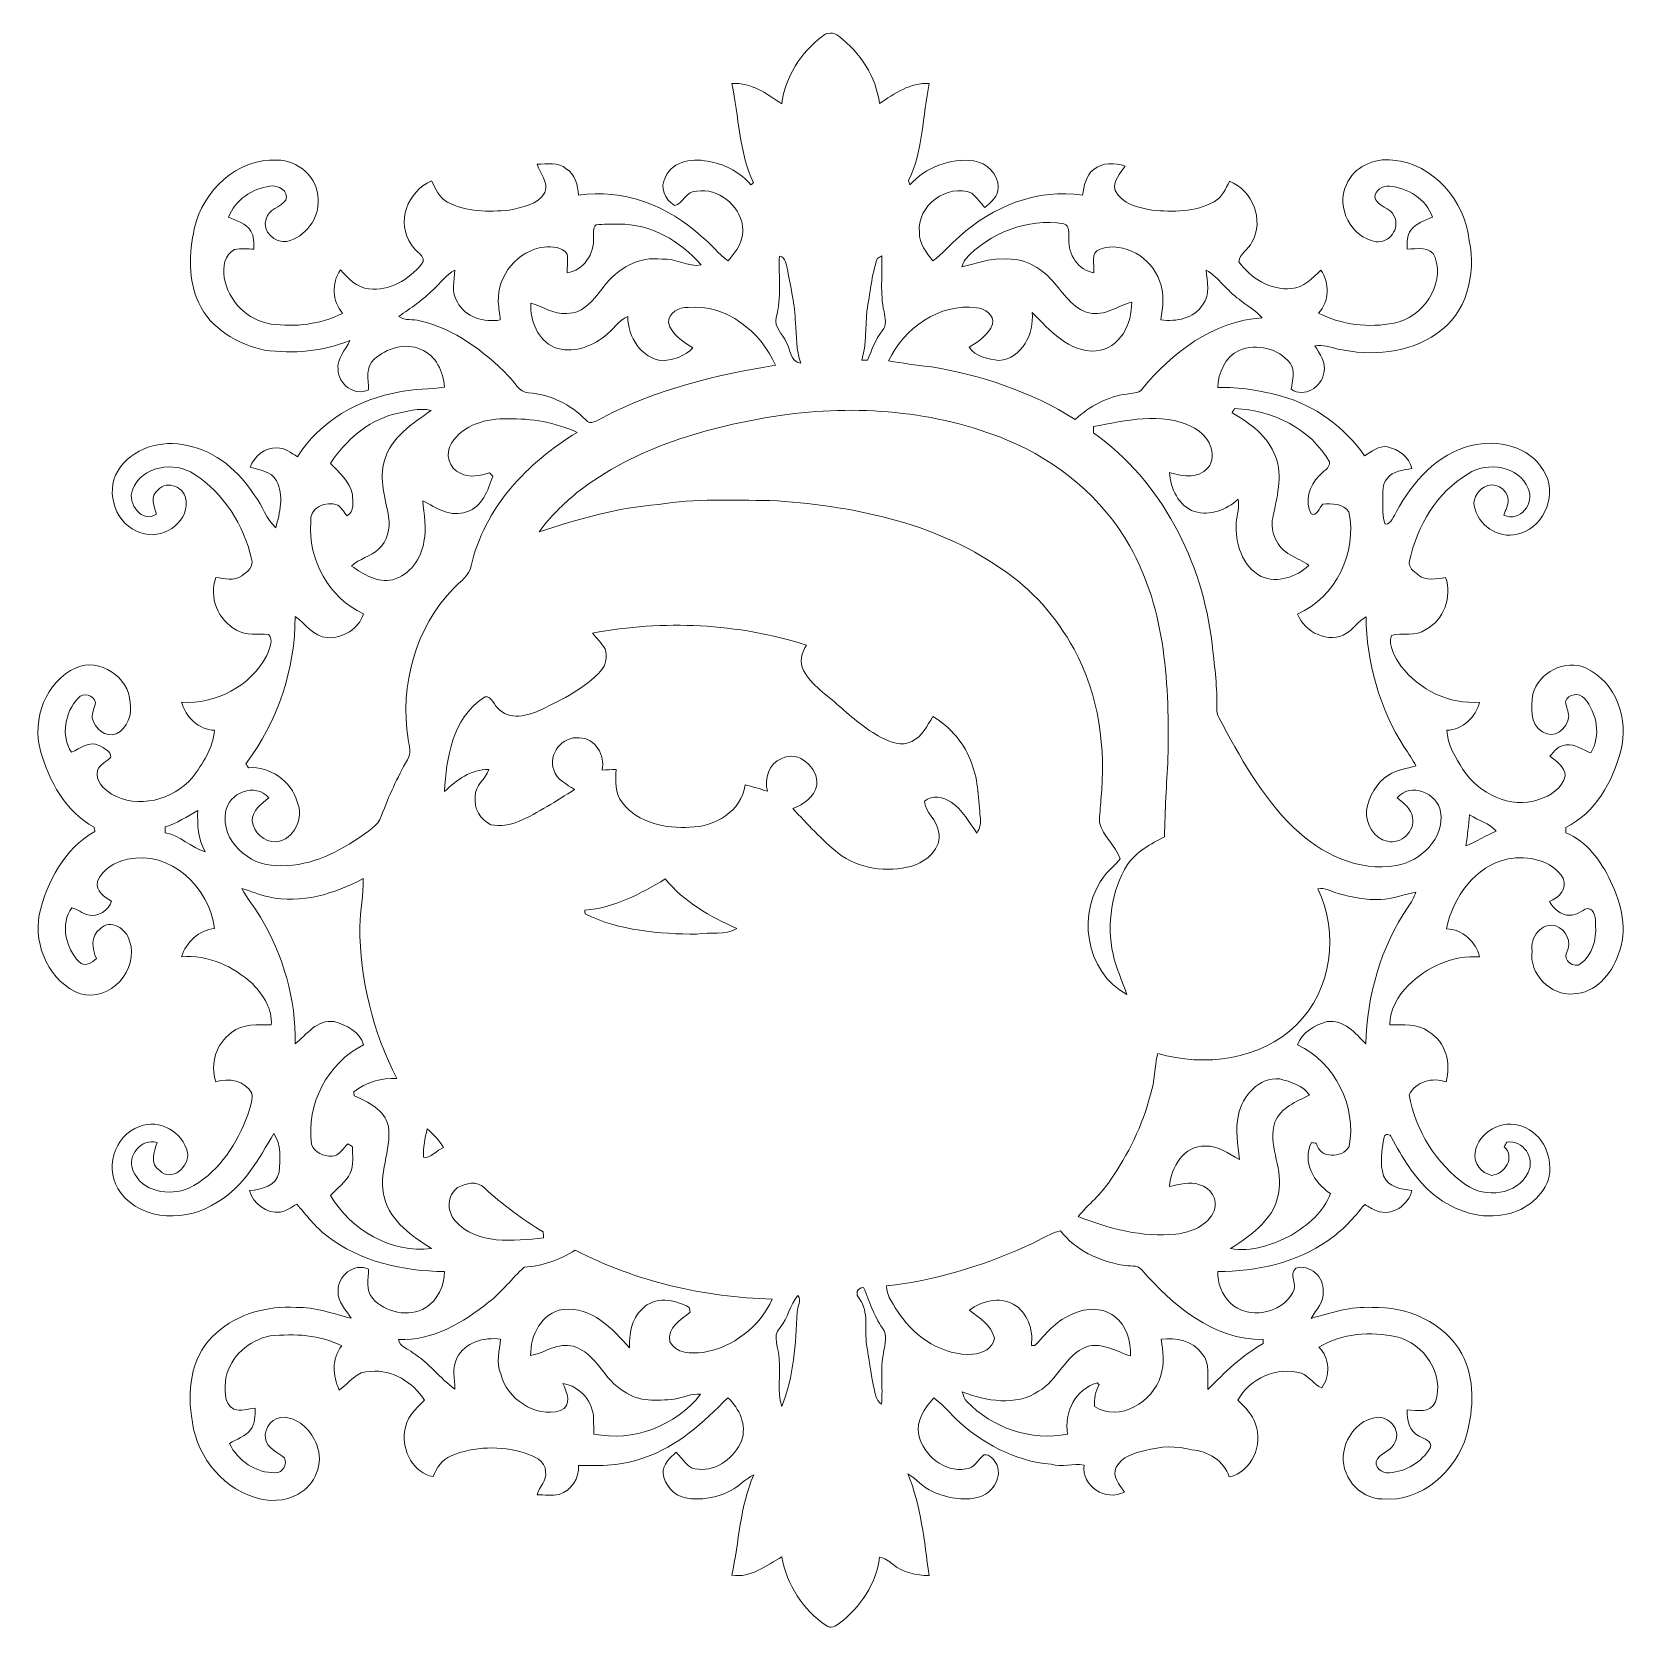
# Model space of a CAD drawing. Header units: centimetres. Extents: x -16.2 to 16.2, y -16.2 to 16.2.
import ezdxf

# ---------------------------------------------------------------- set-up
doc = ezdxf.new("R2010")
doc.units = ezdxf.units.CM
doc.header["$MEASUREMENT"] = 0
doc.layers.add('Layer 1', color=7, linetype='Continuous')

msp = doc.modelspace()

# ---------------------------------------------------------------- linework, layer by layer
at = {"layer": 'Layer 1', "color": 253, "lineweight": 9}
for points, knots in [([(-0.17435, 16.1311), (-0.0784, 16.2179), (0.07047, 16.22178), (0.16784, 16.13464), (0.16784, 16.13464), (0.59823, 15.80409), (0.92843, 15.31302), (0.99299, 14.76622), (0.99299, 14.76622), (1.30026, 14.96765), (1.61493, 15.19625), (2.00546, 15.17614), (2.00546, 15.17614), (1.86717, 14.51857), (1.88657, 13.8183), (1.58318, 13.20271), (1.58318, 13.20271), (1.59165, 13.17307), (1.60012, 13.14309), (1.60894, 13.11345), (1.60894, 13.11345), (1.93385, 13.47152), (2.43338, 13.66414), (2.91386, 13.60099), (2.91386, 13.60099), (3.17315, 13.56183), (3.41022, 13.33641), (3.40846, 13.06512), (3.40846, 13.06512), (3.41093, 12.88415), (3.25888, 12.76173), (3.13717, 12.65061), (3.13717, 12.65061), (3.05003, 12.7508), (2.97207, 12.86051), (2.86906, 12.94553), (2.86906, 12.94553), (2.372, 13.15332), (1.74793, 12.68659), (1.80473, 12.1479), (1.80473, 12.1479), (1.80085, 11.92212), (1.94619, 11.73586), (2.0799, 11.56829), (2.0799, 11.56829), (2.28521, 11.70587), (2.42809, 11.9126), (2.62, 12.06606), (2.62, 12.06606), (3.28887, 12.67248), (4.21491, 13.05031), (5.12366, 12.90179), (5.12366, 12.90179), (5.15435, 13.08911), (5.18222, 13.30572), (5.3505, 13.4246), (5.3505, 13.4246), (5.52654, 13.577), (5.77948, 13.56289), (5.98903, 13.49728), (5.98903, 13.49728), (5.89237, 13.34946), (5.72868, 13.19212), (5.78477, 13.00056), (5.78477, 13.00056), (5.91741, 12.7194), (6.25749, 12.6559), (6.53266, 12.60087), (6.53266, 12.60087), (6.95705, 12.56241), (7.41566, 12.5543), (7.79772, 12.77196), (7.79772, 12.77196), (7.95823, 12.85981), (8.03337, 13.03373), (8.10816, 13.19106), (8.10816, 13.19106), (8.57524, 12.99951), (8.8243, 12.40014), (8.56501, 11.9514), (8.56501, 11.9514), (8.50363, 11.80077), (8.30466, 11.71645), (8.30219, 11.54888), (8.30219, 11.54888), (8.54067, 11.21621), (8.94813, 10.96398), (9.36864, 11.0049), (9.36864, 11.0049), (9.61911, 11.02854), (9.79797, 11.21586), (9.96554, 11.38343), (9.96554, 11.38343), (10.15145, 11.11391), (10.13875, 10.75231), (9.92003, 10.50571), (9.92003, 10.50571), (10.38817, 10.2683), (10.94062, 10.2048), (11.45391, 10.30323), (11.45391, 10.30323), (12.0307, 10.42317), (12.48684, 11.05852), (12.29034, 11.63955), (12.29034, 11.63955), (12.19862, 11.88049), (11.9171, 11.80571), (11.71849, 11.80888), (11.71849, 11.80888), (11.72449, 11.93976), (11.71285, 12.08511), (11.79716, 12.19588), (11.79716, 12.19588), (11.90264, 12.33981), (12.08432, 12.38744), (12.23813, 12.46081), (12.23813, 12.46081), (12.10478, 12.81959), (11.73084, 13.05736), (11.3583, 13.08664), (11.3583, 13.08664), (11.22143, 13.10922), (11.06832, 13.00268), (11.06479, 12.86122), (11.06479, 12.86122), (11.10748, 12.65731), (11.39005, 12.66684), (11.45532, 12.47457), (11.45532, 12.47457), (11.58867, 12.22974), (11.35195, 11.91859), (11.0842, 11.95952), (11.0842, 11.95952), (10.57972, 12.04313), (10.26575, 12.65484), (10.48447, 13.11557), (10.48447, 13.11557), (10.63335, 13.48175), (11.05245, 13.66484), (11.43098, 13.61757), (11.43098, 13.61757), (12.2593, 13.55019), (12.90171, 12.77761), (12.98285, 11.97821), (12.98285, 11.97821), (13.12643, 11.30123), (12.93028, 10.48808), (12.3235, 10.09368), (12.3235, 10.09368), (11.74565, 9.67916), (10.98648, 9.63188), (10.3102, 9.77687), (10.3102, 9.77687), (10.15992, 9.82803), (10.00258, 9.85555), (9.84383, 9.84567), (9.84383, 9.84567), (9.93837, 9.67669), (10.08372, 9.50207), (10.02763, 9.29428), (10.02763, 9.29428), (9.98, 9.00111), (9.6311, 8.77887), (9.3637, 8.95914), (9.3637, 8.95914), (9.38416, 9.13271), (9.45542, 9.33485), (9.33936, 9.48937), (9.33936, 9.48937), (9.10864, 9.79592), (8.65532, 9.89471), (8.30783, 9.749), (8.30783, 9.749), (8.0175, 9.62095), (7.87956, 9.29393), (7.87145, 8.99266), (7.87145, 8.99266), (8.31066, 9.011), (8.74563, 8.93057), (9.16861, 8.82085), (9.16861, 8.82085), (9.85159, 8.62788), (10.45167, 8.18621), (10.8556, 7.60448), (10.8556, 7.60448), (10.99635, 7.69161), (11.14135, 7.82214), (11.3202, 7.78792), (11.3202, 7.78792), (11.54387, 7.741), (11.76435, 7.58331), (11.81374, 7.34871), (11.81374, 7.34871), (11.637, 7.31908), (11.43203, 7.29968), (11.31385, 7.14692), (11.31385, 7.14692), (11.20379, 7.03121), (11.22954, 6.86153), (11.22495, 6.71583), (11.22495, 6.71583), (11.23272, 6.55038), (11.20767, 6.37681), (11.27117, 6.21912), (11.27117, 6.21912), (11.40734, 6.22476), (11.4405, 6.37751), (11.50365, 6.47241), (11.50365, 6.47241), (11.83385, 7.07284), (12.3295, 7.65704), (13.0273, 7.81438), (13.0273, 7.81438), (13.55117, 7.94984), (14.20698, 7.80274), (14.49168, 7.30673), (14.49168, 7.30673), (14.78836, 6.86541), (14.53119, 6.18948), (14.02883, 6.03356), (14.02883, 6.03356), (13.65383, 5.89244), (13.20439, 6.14115), (13.10067, 6.52286), (13.10067, 6.52286), (13.02624, 6.69396), (13.14301, 6.88022), (13.28588, 6.97265), (13.28588, 6.97265), (13.47603, 7.09965), (13.76919, 6.93702), (13.77483, 6.71195), (13.77483, 6.71195), (13.77483, 6.60329), (13.72192, 6.50451), (13.68664, 6.40397), (13.68664, 6.40397), (14.01507, 6.24663), (14.31811, 6.6421), (14.183, 6.94408), (14.183, 6.94408), (13.99038, 7.4041), (13.3522, 7.49335), (12.95815, 7.24429), (12.95815, 7.24429), (12.32597, 6.86435), (11.92487, 6.17925), (11.76612, 5.47193), (11.76612, 5.47193), (11.73084, 5.3407), (11.86172, 5.25708), (11.94815, 5.18476), (11.94815, 5.18476), (12.10372, 5.05282), (12.31927, 5.10962), (12.50236, 5.13362), (12.50236, 5.13362), (12.63501, 4.73427), (12.47449, 4.27918), (12.10267, 4.07492), (12.10267, 4.07492), (11.89523, 3.92394), (11.61795, 4.0273), (11.40099, 3.95569), (11.40099, 3.95569), (11.32832, 3.7419), (11.47895, 3.5073), (11.59784, 3.32845), (11.59784, 3.32845), (11.96896, 2.85008), (12.58209, 2.54422), (13.1931, 2.60314), (13.1931, 2.60314), (13.1162, 2.3001), (12.85091, 2.03481), (12.526, 2.02952), (12.526, 2.02952), (12.54046, 1.73495), (12.70203, 1.4753), (12.85408, 1.23153), (12.85408, 1.23153), (13.17405, 0.74188), (13.81928, 0.42262), (14.39502, 0.62264), (14.39502, 0.62264), (14.63032, 0.69425), (14.87903, 0.84948), (14.9323, 1.10665), (14.9323, 1.10665), (14.92595, 1.29151), (14.75591, 1.40122), (14.62326, 1.5), (14.62326, 1.5), (14.70687, 1.60548), (14.80671, 1.72542), (14.95346, 1.73001), (14.95346, 1.73001), (15.13938, 1.75964), (15.28895, 1.62665), (15.45511, 1.56985), (15.45511, 1.56985), (15.6636, 1.91663), (15.58352, 2.37806), (15.32423, 2.6751), (15.32423, 2.6751), (15.22298, 2.79822), (14.98768, 2.77776), (14.94076, 2.61372), (14.94076, 2.61372), (14.9517, 2.50965), (14.99897, 2.41264), (15.00885, 2.30821), (15.00885, 2.30821), (14.98274, 2.06974), (14.70052, 1.82914), (14.47298, 1.99918), (14.47298, 1.99918), (14.20063, 2.15405), (14.24967, 2.50189), (14.27401, 2.76471), (14.27401, 2.76471), (14.39643, 3.20286), (14.93371, 3.49284), (15.3581, 3.28964), (15.3581, 3.28964), (15.97087, 3.00883), (16.23122, 2.23907), (16.06224, 1.61183), (16.06224, 1.61183), (15.89785, 0.98318), (15.55142, 0.34747), (14.94288, 0.05573), (14.94288, 0.05573), (14.94429, 0.01939), (14.94605, -0.0173), (14.94852, -0.05399), (14.94852, -0.05399), (15.37856, -0.23038), (15.66113, -0.63078), (15.85587, -1.03577), (15.85587, -1.03577), (16.08165, -1.49403), (16.21323, -2.04436), (16.01109, -2.53543), (16.01109, -2.53543), (15.87104, -2.92772), (15.54401, -3.31577), (15.09881, -3.32953), (15.09881, -3.32953), (14.63314, -3.3701), (14.1957, -2.92242), (14.25884, -2.45605), (14.25884, -2.45605), (14.20734, -2.18441), (14.4564, -1.86762), (14.74497, -1.94664), (14.74497, -1.94664), (14.95346, -2.02566), (15.07305, -2.27684), (14.96581, -2.48216), (14.96581, -2.48216), (14.87197, -2.64338), (15.11433, -2.82612), (15.25085, -2.71287), (15.25085, -2.71287), (15.48898, -2.53825), (15.57118, -2.22181), (15.54966, -1.93853), (15.54966, -1.93853), (15.54754, -1.81188), (15.55248, -1.60833), (15.38632, -1.59069), (15.38632, -1.59069), (15.26602, -1.63584), (15.16195, -1.73638), (15.02649, -1.7318), (15.02649, -1.7318), (14.84728, -1.73074), (14.69911, -1.60057), (14.61338, -1.45275), (14.61338, -1.45275), (14.80177, -1.37796), (14.98557, -1.1991), (14.89278, -0.97932), (14.89278, -0.97932), (14.67124, -0.60608), (14.17135, -0.51083), (13.77236, -0.58562), (13.77236, -0.58562), (13.10138, -0.72427), (12.65229, -1.36526), (12.52035, -2.00379), (12.52035, -2.00379), (12.83962, -2.02178), (13.12431, -2.26449), (13.1931, -2.57635), (13.1931, -2.57635), (12.65335, -2.53931), (12.11889, -2.77708), (11.74283, -3.15773), (11.74283, -3.15773), (11.5227, -3.36586), (11.37347, -3.65197), (11.36642, -3.95853), (11.36642, -3.95853), (11.63418, -3.96065), (11.93122, -3.9222), (12.15876, -4.09682), (12.15876, -4.09682), (12.5073, -4.30708), (12.6156, -4.74029), (12.51224, -5.11776), (12.51224, -5.11776), (12.23425, -5.01828), (11.89841, -5.10224), (11.76435, -5.38093), (11.76435, -5.38093), (11.88888, -6.10377), (12.31116, -6.78569), (12.91511, -7.20762), (12.91511, -7.20762), (13.30564, -7.48843), (13.96075, -7.41928), (14.17841, -6.95644), (14.17841, -6.95644), (14.33328, -6.66928), (14.0754, -6.28828), (13.74696, -6.34013), (13.74696, -6.34013), (13.73391, -6.36342), (13.70851, -6.41069), (13.69546, -6.43397), (13.69546, -6.43397), (13.91806, -6.65199), (13.71274, -6.98783), (13.44005, -7.01676), (13.44005, -7.01676), (13.2372, -6.97055), (13.05799, -6.77335), (13.10032, -6.55498), (13.10032, -6.55498), (13.16029, -6.13835), (13.66759, -5.8593), (14.05494, -6.02016), (14.05494, -6.02016), (14.48885, -6.16092), (14.71005, -6.68833), (14.58834, -7.11166), (14.58834, -7.11166), (14.44723, -7.49619), (14.06623, -7.76148), (13.66829, -7.82145), (13.66829, -7.82145), (13.14195, -7.91246), (12.59867, -7.70574), (12.20427, -7.35966), (12.20427, -7.35966), (11.86101, -7.05028), (11.61266, -6.6534), (11.40311, -6.2463), (11.40311, -6.2463), (11.383, -6.17292), (11.26552, -6.15775), (11.25106, -6.24171), (11.25106, -6.24171), (11.2119, -6.49888), (11.15369, -6.77617), (11.24295, -7.02876), (11.24295, -7.02876), (11.33432, -7.25489), (11.59784, -7.30286), (11.81339, -7.32156), (11.81339, -7.32156), (11.75588, -7.62248), (11.40064, -7.85637), (11.1043, -7.73996), (11.1043, -7.73996), (11.01787, -7.70397), (10.93815, -7.65423), (10.85701, -7.60872), (10.85701, -7.60872), (10.63687, -7.87825), (10.40333, -8.14459), (10.11194, -8.33967), (10.11194, -8.33967), (9.46389, -8.79617), (8.65462, -8.97185), (7.8718, -8.96903), (7.8718, -8.96903), (7.85875, -9.20328), (7.95823, -9.44105), (8.12086, -9.60827), (8.12086, -9.60827), (8.48458, -9.96209), (9.16262, -9.8344), (9.39792, -9.39447), (9.39792, -9.39447), (9.49705, -9.24066), (9.31078, -9.03077), (9.45472, -8.90201), (9.45472, -8.90201), (9.74258, -8.80992), (10.03962, -9.08756), (10.01316, -9.37685), (10.01316, -9.37685), (10.03433, -9.59204), (9.86535, -9.74726), (9.77151, -9.92258), (9.77151, -9.92258), (10.17368, -9.80546), (10.58078, -9.67882), (11.00553, -9.70105), (11.00553, -9.70105), (11.71743, -9.676), (12.47767, -10.00338), (12.83221, -10.64402), (12.83221, -10.64402), (13.10244, -11.14814), (13.0728, -11.7588), (12.92958, -12.29714), (12.92958, -12.29714), (12.7165, -13.02633), (12.00777, -13.66592), (11.21543, -13.59395), (11.21543, -13.59395), (10.73918, -13.59289), (10.3416, -13.10253), (10.43262, -12.63651), (10.43262, -12.63651), (10.48447, -12.30278), (10.74659, -11.99269), (11.08737, -11.93554), (11.08737, -11.93554), (11.34243, -11.89603), (11.60031, -12.18637), (11.47825, -12.42978), (11.47825, -12.42978), (11.41933, -12.60194), (11.22037, -12.64427), (11.11453, -12.7748), (11.11453, -12.7748), (11.01999, -12.9212), (11.20943, -13.0916), (11.35795, -13.06267), (11.35795, -13.06267), (11.68921, -13.03691), (12.02153, -12.84465), (12.1891, -12.55431), (12.1891, -12.55431), (12.24766, -12.40685), (12.05433, -12.37793), (11.96579, -12.3176), (11.96579, -12.3176), (11.764, -12.22165), (11.70508, -11.98458), (11.72096, -11.77891), (11.72096, -11.77891), (11.91957, -11.79584), (12.19439, -11.85617), (12.29352, -11.62228), (12.29352, -11.62228), (12.4879, -11.06065), (12.0628, -10.42883), (11.5033, -10.29865), (11.5033, -10.29865), (10.9833, -10.18046), (10.38852, -10.22775), (9.92779, -10.50891), (9.92779, -10.50891), (10.15145, -10.72305), (10.16203, -11.10158), (9.98388, -11.33441), (9.98388, -11.33441), (9.82619, -11.27655), (9.73447, -11.09875), (9.57078, -11.03984), (9.57078, -11.03984), (9.08042, -10.8892), (8.51774, -11.14426), (8.27538, -11.58876), (8.27538, -11.58876), (8.42284, -11.72635), (8.57489, -11.87451), (8.63768, -12.07207), (8.63768, -12.07207), (8.80208, -12.48905), (8.55725, -13.04362), (8.10569, -13.14592), (8.10569, -13.14592), (7.9928, -12.81819), (7.67672, -12.61993), (7.34052, -12.59277), (7.34052, -12.59277), (7.02937, -12.50916), (6.70517, -12.52221), (6.39684, -12.61005), (6.39684, -12.61005), (6.1767, -12.65768), (5.91812, -12.72929), (5.8084, -12.9466), (5.8084, -12.9466), (5.71104, -13.13216), (5.88037, -13.30432), (5.97139, -13.45249), (5.97139, -13.45249), (5.60203, -13.65392), (5.09509, -13.33572), (5.1533, -12.90392), (5.1533, -12.90392), (4.93105, -12.86441), (4.7035, -12.95578), (4.4809, -12.88769), (4.4809, -12.88769), (3.74254, -12.82878), (3.06132, -12.45695), (2.53427, -11.9493), (2.53427, -11.9493), (2.39069, -11.80854), (2.25699, -11.65755), (2.09577, -11.5362), (2.09577, -11.5362), (1.9222, -11.74928), (1.72112, -12.00081), (1.79132, -12.29573), (1.79132, -12.29573), (1.89328, -12.7053), (2.31132, -13.06055), (2.74841, -12.98329), (2.74841, -12.98329), (2.92233, -12.972), (2.99712, -12.79315), (3.11742, -12.69578), (3.11742, -12.69578), (3.24759, -12.67461), (3.33014, -12.8122), (3.38447, -12.90992), (3.38447, -12.90992), (3.48642, -13.18438), (3.27228, -13.48953), (3.00347, -13.55973), (3.00347, -13.55973), (2.69302, -13.64193), (2.36459, -13.56326), (2.0739, -13.44473), (2.0739, -13.44473), (1.87564, -13.36711), (1.75181, -13.18191), (1.56837, -13.08031), (1.56837, -13.08031), (1.84353, -13.73683), (1.90351, -14.45085), (2.00228, -15.14653), (2.00228, -15.14653), (1.73982, -15.15358), (1.46994, -15.0855), (1.26216, -14.92004), (1.26216, -14.92004), (1.18243, -14.85407), (1.09706, -14.79128), (0.99193, -14.77752), (0.99193, -14.77752), (0.93478, -15.31656), (0.6014, -15.78858), (0.18407, -16.11737), (0.18407, -16.11737), (0.10716, -16.17417), (-0.0022, -16.2373), (-0.09145, -16.16711), (-0.09145, -16.16711), (-0.561, -15.8482), (-0.89437, -15.33068), (-0.98857, -14.77047), (-0.98857, -14.77047), (-1.30889, -14.9398), (-1.61369, -15.20297), (-2.00809, -15.14335), (-2.00809, -15.14335), (-1.85816, -14.46425), (-1.84476, -13.75305), (-1.56253, -13.10606), (-1.56253, -13.10606), (-1.73857, -13.17944), (-1.85534, -13.34066), (-2.02503, -13.42462), (-2.02503, -13.42462), (-2.30901, -13.56643), (-2.63745, -13.63029), (-2.95177, -13.57243), (-2.95177, -13.57243), (-3.18813, -13.52093), (-3.37581, -13.31102), (-3.40509, -13.07184), (-3.40509, -13.07184), (-3.40968, -12.88981), (-3.26645, -12.75399), (-3.13839, -12.64498), (-3.13839, -12.64498), (-3.00222, -12.7741), (-2.90168, -12.99811), (-2.68437, -12.98929), (-2.68437, -12.98929), (-2.30372, -13.0288), (-1.95271, -12.74905), (-1.80807, -12.41285), (-1.80807, -12.41285), (-1.70153, -12.09112), (-1.85005, -11.75633), (-2.08676, -11.53585), (-2.08676, -11.53585), (-2.58242, -12.03326), (-3.11335, -12.53456), (-3.79632, -12.75751), (-3.79632, -12.75751), (-4.2186, -12.91944), (-4.67968, -12.92685), (-5.12594, -12.91027), (-5.12594, -12.91027), (-5.10195, -13.17097), (-5.26882, -13.42074), (-5.51576, -13.50152), (-5.51576, -13.50152), (-5.66358, -13.5301), (-5.81492, -13.51105), (-5.96414, -13.50611), (-5.96414, -13.50611), (-5.92498, -13.34101), (-5.76094, -13.22036), (-5.79446, -13.03797), (-5.79446, -13.03797), (-5.78811, -12.80832), (-6.04634, -12.718), (-6.2259, -12.65697), (-6.2259, -12.65697), (-6.70992, -12.51057), (-7.24755, -12.5201), (-7.71604, -12.71659), (-7.71604, -12.71659), (-7.89983, -12.78962), (-8.00814, -12.96318), (-8.07728, -13.13922), (-8.07728, -13.13922), (-8.47874, -13.0729), (-8.71475, -12.61111), (-8.65937, -12.23082), (-8.65937, -12.23082), (-8.63643, -11.9613), (-8.44135, -11.7588), (-8.25155, -11.58735), (-8.25155, -11.58735), (-8.48827, -11.22928), (-8.90666, -10.95023), (-9.35046, -11.00386), (-9.35046, -11.00386), (-9.63056, -10.97881), (-9.78085, -11.24551), (-9.98898, -11.37921), (-9.98898, -11.37921), (-10.12445, -11.08605), (-10.14421, -10.74774), (-9.93854, -10.48104), (-9.93854, -10.48104), (-10.3848, -10.25103), (-10.89915, -10.23233), (-11.38881, -10.27996), (-11.38881, -10.27996), (-11.8192, -10.35933), (-12.20125, -10.70012), (-12.29368, -11.13227), (-12.29368, -11.13227), (-12.30568, -11.34993), (-12.35965, -11.6445), (-12.13035, -11.7715), (-12.13035, -11.7715), (-11.99065, -11.81525), (-11.84001, -11.76268), (-11.69749, -11.74963), (-11.69749, -11.74963), (-11.69784, -11.8985), (-11.69502, -12.06219), (-11.78992, -12.18707), (-11.78992, -12.18707), (-11.89822, -12.32607), (-12.07602, -12.37687), (-12.22101, -12.46612), (-12.22101, -12.46612), (-12.05273, -12.81431), (-11.67773, -13.06972), (-11.28721, -13.0602), (-11.28721, -13.0602), (-11.13551, -13.06867), (-11.03744, -12.8884), (-11.10306, -12.75928), (-11.10306, -12.75928), (-11.23253, -12.63369), (-11.46113, -12.57478), (-11.48441, -12.36699), (-11.48441, -12.36699), (-11.5345, -12.13592), (-11.31966, -11.91261), (-11.09, -11.93413), (-11.09, -11.93413), (-10.7852, -11.96765), (-10.54673, -12.21918), (-10.44372, -12.49575), (-10.44372, -12.49575), (-10.2959, -12.86088), (-10.48005, -13.31208), (-10.82366, -13.49447), (-10.82366, -13.49447), (-11.09142, -13.64934), (-11.4262, -13.65569), (-11.71477, -13.55832), (-11.71477, -13.55832), (-12.42527, -13.33783), (-12.93256, -12.63722), (-12.98901, -11.90556), (-12.98901, -11.90556), (-13.09025, -11.31077), (-12.96325, -10.62391), (-12.48489, -10.21716), (-12.48489, -10.21716), (-12.04603, -9.8284), (-11.4456, -9.66507), (-10.8667, -9.70211), (-10.8667, -9.70211), (-10.47935, -9.68729), (-10.11669, -9.83016), (-9.74733, -9.91976), (-9.74733, -9.91976), (-9.85211, -9.7469), (-10.0225, -9.58781), (-10.01086, -9.36979), (-10.01086, -9.36979), (-10.02285, -9.06393), (-9.68842, -8.78488), (-9.39279, -8.92388), (-9.39279, -8.92388), (-9.38397, -9.11791), (-9.46335, -9.35215), (-9.31447, -9.51055), (-9.31447, -9.51055), (-9.05377, -9.80546), (-8.57611, -9.91376), (-8.23074, -9.70458), (-8.23074, -9.70458), (-7.98238, -9.55218), (-7.85045, -9.25725), (-7.84833, -8.97221), (-7.84833, -8.97221), (-8.69041, -8.96232), (-9.56459, -8.77465), (-10.23875, -8.24478), (-10.23875, -8.24478), (-10.47829, -8.06557), (-10.65538, -7.82215), (-10.85223, -7.60096), (-10.85223, -7.60096), (-10.95807, -7.66199), (-11.05931, -7.74243), (-11.18243, -7.76395), (-11.18243, -7.76395), (-11.46254, -7.8031), (-11.74229, -7.59285), (-11.81143, -7.32438), (-11.81143, -7.32438), (-11.57049, -7.3078), (-11.26357, -7.23019), (-11.21207, -6.9522), (-11.21207, -6.9522), (-11.18631, -6.6908), (-11.16303, -6.39129), (-11.31649, -6.16304), (-11.31649, -6.16304), (-11.62376, -6.68162), (-11.92468, -7.24924), (-12.46795, -7.55863), (-12.46795, -7.55863), (-13.05145, -7.95903), (-13.98243, -7.97032), (-14.43293, -7.36425), (-14.43293, -7.36425), (-14.78041, -6.93633), (-14.57122, -6.19726), (-14.04593, -6.02334), (-14.04593, -6.02334), (-13.65117, -5.85401), (-13.15869, -6.1387), (-13.07403, -6.55074), (-13.07403, -6.55074), (-13.01441, -6.83438), (-13.40211, -7.16846), (-13.63777, -6.91834), (-13.63777, -6.91834), (-13.84696, -6.78746), (-13.75136, -6.53381), (-13.68857, -6.34895), (-13.68857, -6.34895), (-14.01524, -6.25723), (-14.30593, -6.61142), (-14.18034, -6.91587), (-14.18034, -6.91587), (-14.00924, -7.3512), (-13.43492, -7.44962), (-13.04369, -7.27641), (-13.04369, -7.27641), (-12.48912, -7.00053), (-12.11694, -6.46043), (-11.89222, -5.89846), (-11.89222, -5.89846), (-11.82978, -5.72136), (-11.73912, -5.53933), (-11.76593, -5.34636), (-11.76593, -5.34636), (-11.91092, -5.08707), (-12.23018, -5.0271), (-12.49582, -5.11741), (-12.49582, -5.11741), (-12.61718, -4.75405), (-12.49335, -4.33706), (-12.17762, -4.11552), (-12.17762, -4.11552), (-11.94972, -3.93031), (-11.64281, -3.95606), (-11.36835, -3.9603), (-11.36835, -3.9603), (-11.34506, -3.63645), (-11.53309, -3.35034), (-11.74758, -3.12668), (-11.74758, -3.12668), (-12.13599, -2.76791), (-12.65775, -2.52661), (-13.19538, -2.576), (-13.19538, -2.576), (-13.10013, -2.27367), (-12.8419, -2.03272), (-12.52052, -1.99956), (-12.52052, -1.99956), (-12.62423, -1.17794), (-13.42398, -0.38842), (-14.29323, -0.59374), (-14.29323, -0.59374), (-14.54687, -0.6463), (-14.8037, -0.79694), (-14.90318, -1.0467), (-14.90318, -1.0467), (-14.93669, -1.23473), (-14.76418, -1.36808), (-14.61425, -1.44076), (-14.61425, -1.44076), (-14.67493, -1.63796), (-14.89612, -1.76813), (-15.09791, -1.72439), (-15.09791, -1.72439), (-15.21468, -1.69405), (-15.3064, -1.60339), (-15.42529, -1.5801), (-15.42529, -1.5801), (-15.66306, -1.90219), (-15.54912, -2.40208), (-15.27853, -2.67336), (-15.27853, -2.67336), (-15.16953, -2.78978), (-15.01572, -2.70123), (-14.92364, -2.61233), (-14.92364, -2.61233), (-15.01607, -2.41266), (-15.04888, -2.15302), (-14.8492, -2.0052), (-14.8492, -2.0052), (-14.63718, -1.79001), (-14.30663, -2.00908), (-14.24807, -2.25532), (-14.24807, -2.25532), (-14.05016, -2.83105), (-14.65306, -3.50592), (-15.2482, -3.32494), (-15.2482, -3.32494), (-15.87614, -3.10058), (-16.2007, -2.35233), (-16.08675, -1.72051), (-16.08675, -1.72051), (-15.92659, -1.05094), (-15.58051, -0.3736), (-14.95504, -0.03106), (-14.95504, -0.03106), (-14.95962, -0.00813), (-14.96809, 0.03773), (-14.97232, 0.06067), (-14.97232, 0.06067), (-15.55476, 0.3764), (-15.88461, 0.99764), (-16.0617, 1.61289), (-16.0617, 1.61289), (-16.23456, 2.24648), (-15.96222, 3.02753), (-15.33639, 3.29881), (-15.33639, 3.29881), (-14.85767, 3.50942), (-14.26289, 3.10902), (-14.24066, 2.59573), (-14.24066, 2.59573), (-14.19339, 2.34949), (-14.28899, 2.07115), (-14.52112, 1.95402), (-14.52112, 1.95402), (-14.74267, 1.87218), (-14.95998, 2.06868), (-15.00937, 2.2747), (-15.00937, 2.2747), (-15.01677, 2.38547), (-14.95998, 2.48672), (-14.94375, 2.59396), (-14.94375, 2.59396), (-14.97797, 2.74425), (-15.19281, 2.80739), (-15.29653, 2.6818), (-15.29653, 2.6818), (-15.56287, 2.40099), (-15.65248, 1.91557), (-15.43164, 1.58431), (-15.43164, 1.58431), (-15.25455, 1.65522), (-15.06369, 1.8235), (-14.86543, 1.72013), (-14.86543, 1.72013), (-14.77124, 1.66722), (-14.63048, 1.60513), (-14.63083, 1.47989), (-14.63083, 1.47989), (-14.71973, 1.39064), (-14.85379, 1.33772), (-14.90247, 1.21354), (-14.90247, 1.21354), (-14.95292, 1.0054), (-14.77865, 0.83572), (-14.6199, 0.73341), (-14.6199, 0.73341), (-14.08897, 0.42403), (-13.36542, 0.60747), (-12.97772, 1.06538), (-12.97772, 1.06538), (-12.75723, 1.34548), (-12.55756, 1.66827), (-12.52087, 2.02987), (-12.52087, 2.02987), (-12.84366, 2.0401), (-13.11601, 2.29728), (-13.19291, 2.60243), (-13.19291, 2.60243), (-12.50253, 2.54422), (-11.78145, 2.93192), (-11.46218, 3.54823), (-11.46218, 3.54823), (-11.41527, 3.67593), (-11.30802, 3.87137), (-11.4255, 3.97791), (-11.4255, 3.97791), (-11.64175, 4.00084), (-11.87917, 3.94087), (-12.07425, 4.06575), (-12.07425, 4.06575), (-12.45032, 4.26296), (-12.6454, 4.73321), (-12.49582, 5.13643), (-12.49582, 5.13643), (-12.32296, 5.11244), (-12.12117, 5.05459), (-11.96736, 5.16712), (-11.96736, 5.16712), (-11.85588, 5.24757), (-11.71513, 5.35799), (-11.76945, 5.51427), (-11.76945, 5.51427), (-11.93455, 6.19795), (-12.33178, 6.85306), (-12.93538, 7.23265), (-12.93538, 7.23265), (-13.33473, 7.50429), (-14.01171, 7.4041), (-14.18986, 6.91585), (-14.18986, 6.91585), (-14.30875, 6.63363), (-13.9849, 6.22335), (-13.69985, 6.42196), (-13.69985, 6.42196), (-13.75136, 6.58071), (-13.83991, 6.78709), (-13.6734, 6.91162), (-13.6734, 6.91162), (-13.4836, 7.13493), (-13.10472, 6.95607), (-13.09872, 6.68337), (-13.09872, 6.68337), (-13.06168, 6.22335), (-13.61025, 5.88539), (-14.02123, 6.04238), (-14.02123, 6.04238), (-14.52535, 6.1909), (-14.75466, 6.85447), (-14.49184, 7.29685), (-14.49184, 7.29685), (-14.21103, 7.76428), (-13.59332, 7.9442), (-13.08214, 7.81544), (-13.08214, 7.81544), (-12.49335, 7.71066), (-12.0164, 7.28239), (-11.70137, 6.79273), (-11.70137, 6.79273), (-11.54121, 6.58953), (-11.477, 6.32142), (-11.27945, 6.1468), (-11.27945, 6.1468), (-11.19302, 6.45195), (-11.10835, 6.80296), (-11.26357, 7.10036), (-11.26357, 7.10036), (-11.36905, 7.29579), (-11.60859, 7.31767), (-11.79944, 7.37341), (-11.79944, 7.37341), (-11.71618, 7.59566), (-11.50064, 7.77981), (-11.25475, 7.76781), (-11.25475, 7.76781), (-11.09494, 7.77381), (-10.96653, 7.66656), (-10.83847, 7.58648), (-10.83847, 7.58648), (-10.38586, 8.30896), (-9.58752, 8.77041), (-8.75603, 8.90517), (-8.75603, 8.90517), (-8.45758, 8.97643), (-8.14819, 8.95419), (-7.84586, 9.00253), (-7.84586, 9.00253), (-7.86808, 9.31474), (-8.02331, 9.64952), (-8.33058, 9.77018), (-8.33058, 9.77018), (-8.64384, 9.91623), (-9.03049, 9.79205), (-9.27637, 9.57086), (-9.27637, 9.57086), (-9.45982, 9.41423), (-9.39914, 9.15529), (-9.39032, 8.94574), (-9.39032, 8.94574), (-9.67925, 8.81168), (-10.00909, 9.05721), (-10.01192, 9.3606), (-10.01192, 9.3606), (-10.03978, 9.58956), (-9.85881, 9.75641), (-9.77273, 9.95009), (-9.77273, 9.95009), (-10.32165, 9.72961), (-10.92173, 9.67246), (-11.50522, 9.75607), (-11.50522, 9.75607), (-12.05415, 9.87212), (-12.6006, 10.19034), (-12.84225, 10.71598), (-12.84225, 10.71598), (-13.06627, 11.18411), (-13.03628, 11.72633), (-12.93574, 12.22234), (-12.93574, 12.22234), (-12.76535, 12.98363), (-12.06438, 13.66273), (-11.25263, 13.61898), (-11.25263, 13.61898), (-10.82401, 13.62251), (-10.4162, 13.25774), (-10.4162, 12.82065), (-10.4162, 12.82065), (-10.38833, 12.43224), (-10.67549, 12.053), (-11.0519, 11.9634), (-11.0519, 11.9634), (-11.29567, 11.92283), (-11.56414, 12.1673), (-11.47418, 12.41954), (-11.47418, 12.41954), (-11.42479, 12.62344), (-11.18561, 12.65484), (-11.07201, 12.80336), (-11.07201, 12.80336), (-11.00745, 12.99139), (-11.23394, 13.12333), (-11.39727, 13.08594), (-11.39727, 13.08594), (-11.75464, 13.03902), (-12.10988, 12.80442), (-12.23724, 12.45764), (-12.23724, 12.45764), (-12.07672, 12.38391), (-11.88058, 12.33805), (-11.78427, 12.17577), (-11.78427, 12.17577), (-11.71442, 12.06676), (-11.72677, 11.93271), (-11.72077, 11.80959), (-11.72077, 11.80959), (-11.85271, 11.80782), (-11.98677, 11.82617), (-12.11659, 11.79971), (-12.11659, 11.79971), (-12.32825, 11.69987), (-12.35118, 11.43564), (-12.32649, 11.23068), (-12.32649, 11.23068), (-12.24747, 10.75408), (-11.85059, 10.3572), (-11.37082, 10.28522), (-11.37082, 10.28522), (-10.88045, 10.21714), (-10.36575, 10.28029), (-9.92019, 10.50219), (-9.92019, 10.50219), (-10.13221, 10.75478), (-10.14915, 11.11285), (-9.96429, 11.38625), (-9.96429, 11.38625), (-9.80519, 11.21868), (-9.6348, 11.01901), (-9.38609, 11.00349), (-9.38609, 11.00349), (-8.96699, 10.94422), (-8.57611, 11.19575), (-8.314, 11.50055), (-8.314, 11.50055), (-8.187, 11.66495), (-8.46005, 11.76267), (-8.51896, 11.89637), (-8.51896, 11.89637), (-8.84422, 12.33946), (-8.59763, 12.99174), (-8.10974, 13.19424), (-8.10974, 13.19424), (-8.0293, 13.03302), (-7.95346, 12.84993), (-7.78518, 12.76138), (-7.78518, 12.76138), (-7.40383, 12.55677), (-6.95404, 12.56347), (-6.53494, 12.60087), (-6.53494, 12.60087), (-6.27177, 12.65378), (-5.95462, 12.70811), (-5.80645, 12.95929), (-5.80645, 12.95929), (-5.7306, 13.17519), (-5.91158, 13.33888), (-5.96273, 13.53291), (-5.96273, 13.53291), (-5.76412, 13.53926), (-5.53869, 13.57771), (-5.37218, 13.44083), (-5.37218, 13.44083), (-5.19085, 13.32618), (-5.1337, 13.10604), (-5.12383, 12.90426), (-5.12383, 12.90426), (-4.21683, 13.04431), (-3.2848, 12.68236), (-2.62404, 12.06465), (-2.62404, 12.06465), (-2.42649, 11.91683), (-2.28714, 11.70693), (-2.08323, 11.56758), (-2.08323, 11.56758), (-1.90861, 11.76161), (-1.74563, 12.00961), (-1.78761, 12.28301), (-1.78761, 12.28301), (-1.85781, 12.70599), (-2.28397, 13.05736), (-2.71965, 12.98539), (-2.71965, 12.98539), (-2.9366, 13.01044), (-2.99058, 12.71905), (-3.17614, 12.69541), (-3.17614, 12.69541), (-3.35817, 12.81465), (-3.47953, 13.06301), (-3.35853, 13.26762), (-3.35853, 13.26762), (-3.20718, 13.61687), (-2.7648, 13.66837), (-2.43742, 13.57912), (-2.43742, 13.57912), (-2.1171, 13.52726), (-1.83312, 13.35511), (-1.61827, 13.11486), (-1.61827, 13.11486), (-1.60593, 13.12509), (-1.58158, 13.14591), (-1.56924, 13.15649), (-1.56924, 13.15649), (-1.86487, 13.79149), (-1.86381, 14.49952), (-2.00633, 15.17191), (-2.00633, 15.17191), (-1.61439, 15.20543), (-1.29972, 14.96201), (-0.99245, 14.76198), (-0.99245, 14.76198), (-0.9226, 15.30632), (-0.60439, 15.7995), (-0.17435, 16.1311), (-0.17435, 16.1311), (-0.17435, 16.1311), (-0.17435, 16.1311), (-0.17435, 16.1311)], [0, 0, 0, 0, 0.0030303, 0.0030303, 0.0030303, 0.0030303, 0.00606061, 0.00606061, 0.00606061, 0.00606061, 0.00909091, 0.00909091, 0.00909091, 0.00909091, 0.01212121, 0.01212121, 0.01212121, 0.01212121, 0.01515152, 0.01515152, 0.01515152, 0.01515152, 0.01818182, 0.01818182, 0.01818182, 0.01818182, 0.02121212, 0.02121212, 0.02121212, 0.02121212, 0.02424242, 0.02424242, 0.02424242, 0.02424242, 0.02727273, 0.02727273, 0.02727273, 0.02727273, 0.03030303, 0.03030303, 0.03030303, 0.03030303, 0.03333333, 0.03333333, 0.03333333, 0.03333333, 0.03636364, 0.03636364, 0.03636364, 0.03636364, 0.03939394, 0.03939394, 0.03939394, 0.03939394, 0.04242424, 0.04242424, 0.04242424, 0.04242424, 0.04545455, 0.04545455, 0.04545455, 0.04545455, 0.04848485, 0.04848485, 0.04848485, 0.04848485, 0.05151515, 0.05151515, 0.05151515, 0.05151515, 0.05454545, 0.05454545, 0.05454545, 0.05454545, 0.05757576, 0.05757576, 0.05757576, 0.05757576, 0.06060606, 0.06060606, 0.06060606, 0.06060606, 0.06363636, 0.06363636, 0.06363636, 0.06363636, 0.06666667, 0.06666667, 0.06666667, 0.06666667, 0.06969697, 0.06969697, 0.06969697, 0.06969697, 0.07272727, 0.07272727, 0.07272727, 0.07272727, 0.07575758, 0.07575758, 0.07575758, 0.07575758, 0.07878788, 0.07878788, 0.07878788, 0.07878788, 0.08181818, 0.08181818, 0.08181818, 0.08181818, 0.08484848, 0.08484848, 0.08484848, 0.08484848, 0.08787879, 0.08787879, 0.08787879, 0.08787879, 0.09090909, 0.09090909, 0.09090909, 0.09090909, 0.09393939, 0.09393939, 0.09393939, 0.09393939, 0.0969697, 0.0969697, 0.0969697, 0.0969697, 0.1, 0.1, 0.1, 0.1, 0.1030303, 0.1030303, 0.1030303, 0.1030303, 0.10606061, 0.10606061, 0.10606061, 0.10606061, 0.10909091, 0.10909091, 0.10909091, 0.10909091, 0.11212121, 0.11212121, 0.11212121, 0.11212121, 0.11515152, 0.11515152, 0.11515152, 0.11515152, 0.11818182, 0.11818182, 0.11818182, 0.11818182, 0.12121212, 0.12121212, 0.12121212, 0.12121212, 0.12424242, 0.12424242, 0.12424242, 0.12424242, 0.12727273, 0.12727273, 0.12727273, 0.12727273, 0.13030303, 0.13030303, 0.13030303, 0.13030303, 0.13333333, 0.13333333, 0.13333333, 0.13333333, 0.13636364, 0.13636364, 0.13636364, 0.13636364, 0.13939394, 0.13939394, 0.13939394, 0.13939394, 0.14242424, 0.14242424, 0.14242424, 0.14242424, 0.14545455, 0.14545455, 0.14545455, 0.14545455, 0.14848485, 0.14848485, 0.14848485, 0.14848485, 0.15151515, 0.15151515, 0.15151515, 0.15151515, 0.15454545, 0.15454545, 0.15454545, 0.15454545, 0.15757576, 0.15757576, 0.15757576, 0.15757576, 0.16060606, 0.16060606, 0.16060606, 0.16060606, 0.16363636, 0.16363636, 0.16363636, 0.16363636, 0.16666667, 0.16666667, 0.16666667, 0.16666667, 0.16969697, 0.16969697, 0.16969697, 0.16969697, 0.17272727, 0.17272727, 0.17272727, 0.17272727, 0.17575758, 0.17575758, 0.17575758, 0.17575758, 0.17878788, 0.17878788, 0.17878788, 0.17878788, 0.18181818, 0.18181818, 0.18181818, 0.18181818, 0.18484848, 0.18484848, 0.18484848, 0.18484848, 0.18787879, 0.18787879, 0.18787879, 0.18787879, 0.19090909, 0.19090909, 0.19090909, 0.19090909, 0.19393939, 0.19393939, 0.19393939, 0.19393939, 0.1969697, 0.1969697, 0.1969697, 0.1969697, 0.2, 0.2, 0.2, 0.2, 0.2030303, 0.2030303, 0.2030303, 0.2030303, 0.20606061, 0.20606061, 0.20606061, 0.20606061, 0.20909091, 0.20909091, 0.20909091, 0.20909091, 0.21212121, 0.21212121, 0.21212121, 0.21212121, 0.21515152, 0.21515152, 0.21515152, 0.21515152, 0.21818182, 0.21818182, 0.21818182, 0.21818182, 0.22121212, 0.22121212, 0.22121212, 0.22121212, 0.22424242, 0.22424242, 0.22424242, 0.22424242, 0.22727273, 0.22727273, 0.22727273, 0.22727273, 0.23030303, 0.23030303, 0.23030303, 0.23030303, 0.23333333, 0.23333333, 0.23333333, 0.23333333, 0.23636364, 0.23636364, 0.23636364, 0.23636364, 0.23939394, 0.23939394, 0.23939394, 0.23939394, 0.24242424, 0.24242424, 0.24242424, 0.24242424, 0.24545455, 0.24545455, 0.24545455, 0.24545455, 0.24848485, 0.24848485, 0.24848485, 0.24848485, 0.25151515, 0.25151515, 0.25151515, 0.25151515, 0.25454545, 0.25454545, 0.25454545, 0.25454545, 0.25757576, 0.25757576, 0.25757576, 0.25757576, 0.26060606, 0.26060606, 0.26060606, 0.26060606, 0.26363636, 0.26363636, 0.26363636, 0.26363636, 0.26666667, 0.26666667, 0.26666667, 0.26666667, 0.26969697, 0.26969697, 0.26969697, 0.26969697, 0.27272727, 0.27272727, 0.27272727, 0.27272727, 0.27575758, 0.27575758, 0.27575758, 0.27575758, 0.27878788, 0.27878788, 0.27878788, 0.27878788, 0.28181818, 0.28181818, 0.28181818, 0.28181818, 0.28484848, 0.28484848, 0.28484848, 0.28484848, 0.28787879, 0.28787879, 0.28787879, 0.28787879, 0.29090909, 0.29090909, 0.29090909, 0.29090909, 0.29393939, 0.29393939, 0.29393939, 0.29393939, 0.2969697, 0.2969697, 0.2969697, 0.2969697, 0.3, 0.3, 0.3, 0.3, 0.3030303, 0.3030303, 0.3030303, 0.3030303, 0.30606061, 0.30606061, 0.30606061, 0.30606061, 0.30909091, 0.30909091, 0.30909091, 0.30909091, 0.31212121, 0.31212121, 0.31212121, 0.31212121, 0.31515152, 0.31515152, 0.31515152, 0.31515152, 0.31818182, 0.31818182, 0.31818182, 0.31818182, 0.32121212, 0.32121212, 0.32121212, 0.32121212, 0.32424242, 0.32424242, 0.32424242, 0.32424242, 0.32727273, 0.32727273, 0.32727273, 0.32727273, 0.33030303, 0.33030303, 0.33030303, 0.33030303, 0.33333333, 0.33333333, 0.33333333, 0.33333333, 0.33636364, 0.33636364, 0.33636364, 0.33636364, 0.33939394, 0.33939394, 0.33939394, 0.33939394, 0.34242424, 0.34242424, 0.34242424, 0.34242424, 0.34545455, 0.34545455, 0.34545455, 0.34545455, 0.34848485, 0.34848485, 0.34848485, 0.34848485, 0.35151515, 0.35151515, 0.35151515, 0.35151515, 0.35454545, 0.35454545, 0.35454545, 0.35454545, 0.35757576, 0.35757576, 0.35757576, 0.35757576, 0.36060606, 0.36060606, 0.36060606, 0.36060606, 0.36363636, 0.36363636, 0.36363636, 0.36363636, 0.36666667, 0.36666667, 0.36666667, 0.36666667, 0.36969697, 0.36969697, 0.36969697, 0.36969697, 0.37272727, 0.37272727, 0.37272727, 0.37272727, 0.37575758, 0.37575758, 0.37575758, 0.37575758, 0.37878788, 0.37878788, 0.37878788, 0.37878788, 0.38181818, 0.38181818, 0.38181818, 0.38181818, 0.38484848, 0.38484848, 0.38484848, 0.38484848, 0.38787879, 0.38787879, 0.38787879, 0.38787879, 0.39090909, 0.39090909, 0.39090909, 0.39090909, 0.39393939, 0.39393939, 0.39393939, 0.39393939, 0.3969697, 0.3969697, 0.3969697, 0.3969697, 0.4, 0.4, 0.4, 0.4, 0.4030303, 0.4030303, 0.4030303, 0.4030303, 0.40606061, 0.40606061, 0.40606061, 0.40606061, 0.40909091, 0.40909091, 0.40909091, 0.40909091, 0.41212121, 0.41212121, 0.41212121, 0.41212121, 0.41515152, 0.41515152, 0.41515152, 0.41515152, 0.41818182, 0.41818182, 0.41818182, 0.41818182, 0.42121212, 0.42121212, 0.42121212, 0.42121212, 0.42424242, 0.42424242, 0.42424242, 0.42424242, 0.42727273, 0.42727273, 0.42727273, 0.42727273, 0.43030303, 0.43030303, 0.43030303, 0.43030303, 0.43333333, 0.43333333, 0.43333333, 0.43333333, 0.43636364, 0.43636364, 0.43636364, 0.43636364, 0.43939394, 0.43939394, 0.43939394, 0.43939394, 0.44242424, 0.44242424, 0.44242424, 0.44242424, 0.44545455, 0.44545455, 0.44545455, 0.44545455, 0.44848485, 0.44848485, 0.44848485, 0.44848485, 0.45151515, 0.45151515, 0.45151515, 0.45151515, 0.45454545, 0.45454545, 0.45454545, 0.45454545, 0.45757576, 0.45757576, 0.45757576, 0.45757576, 0.46060606, 0.46060606, 0.46060606, 0.46060606, 0.46363636, 0.46363636, 0.46363636, 0.46363636, 0.46666667, 0.46666667, 0.46666667, 0.46666667, 0.46969697, 0.46969697, 0.46969697, 0.46969697, 0.47272727, 0.47272727, 0.47272727, 0.47272727, 0.47575758, 0.47575758, 0.47575758, 0.47575758, 0.47878788, 0.47878788, 0.47878788, 0.47878788, 0.48181818, 0.48181818, 0.48181818, 0.48181818, 0.48484848, 0.48484848, 0.48484848, 0.48484848, 0.48787879, 0.48787879, 0.48787879, 0.48787879, 0.49090909, 0.49090909, 0.49090909, 0.49090909, 0.49393939, 0.49393939, 0.49393939, 0.49393939, 0.4969697, 0.4969697, 0.4969697, 0.4969697, 0.5, 0.5, 0.5, 0.5, 0.5030303, 0.5030303, 0.5030303, 0.5030303, 0.50606061, 0.50606061, 0.50606061, 0.50606061, 0.50909091, 0.50909091, 0.50909091, 0.50909091, 0.51212121, 0.51212121, 0.51212121, 0.51212121, 0.51515152, 0.51515152, 0.51515152, 0.51515152, 0.51818182, 0.51818182, 0.51818182, 0.51818182, 0.52121212, 0.52121212, 0.52121212, 0.52121212, 0.52424242, 0.52424242, 0.52424242, 0.52424242, 0.52727273, 0.52727273, 0.52727273, 0.52727273, 0.53030303, 0.53030303, 0.53030303, 0.53030303, 0.53333333, 0.53333333, 0.53333333, 0.53333333, 0.53636364, 0.53636364, 0.53636364, 0.53636364, 0.53939394, 0.53939394, 0.53939394, 0.53939394, 0.54242424, 0.54242424, 0.54242424, 0.54242424, 0.54545455, 0.54545455, 0.54545455, 0.54545455, 0.54848485, 0.54848485, 0.54848485, 0.54848485, 0.55151515, 0.55151515, 0.55151515, 0.55151515, 0.55454545, 0.55454545, 0.55454545, 0.55454545, 0.55757576, 0.55757576, 0.55757576, 0.55757576, 0.56060606, 0.56060606, 0.56060606, 0.56060606, 0.56363636, 0.56363636, 0.56363636, 0.56363636, 0.56666667, 0.56666667, 0.56666667, 0.56666667, 0.56969697, 0.56969697, 0.56969697, 0.56969697, 0.57272727, 0.57272727, 0.57272727, 0.57272727, 0.57575758, 0.57575758, 0.57575758, 0.57575758, 0.57878788, 0.57878788, 0.57878788, 0.57878788, 0.58181818, 0.58181818, 0.58181818, 0.58181818, 0.58484848, 0.58484848, 0.58484848, 0.58484848, 0.58787879, 0.58787879, 0.58787879, 0.58787879, 0.59090909, 0.59090909, 0.59090909, 0.59090909, 0.59393939, 0.59393939, 0.59393939, 0.59393939, 0.5969697, 0.5969697, 0.5969697, 0.5969697, 0.6, 0.6, 0.6, 0.6, 0.6030303, 0.6030303, 0.6030303, 0.6030303, 0.60606061, 0.60606061, 0.60606061, 0.60606061, 0.60909091, 0.60909091, 0.60909091, 0.60909091, 0.61212121, 0.61212121, 0.61212121, 0.61212121, 0.61515152, 0.61515152, 0.61515152, 0.61515152, 0.61818182, 0.61818182, 0.61818182, 0.61818182, 0.62121212, 0.62121212, 0.62121212, 0.62121212, 0.62424242, 0.62424242, 0.62424242, 0.62424242, 0.62727273, 0.62727273, 0.62727273, 0.62727273, 0.63030303, 0.63030303, 0.63030303, 0.63030303, 0.63333333, 0.63333333, 0.63333333, 0.63333333, 0.63636364, 0.63636364, 0.63636364, 0.63636364, 0.63939394, 0.63939394, 0.63939394, 0.63939394, 0.64242424, 0.64242424, 0.64242424, 0.64242424, 0.64545455, 0.64545455, 0.64545455, 0.64545455, 0.64848485, 0.64848485, 0.64848485, 0.64848485, 0.65151515, 0.65151515, 0.65151515, 0.65151515, 0.65454545, 0.65454545, 0.65454545, 0.65454545, 0.65757576, 0.65757576, 0.65757576, 0.65757576, 0.66060606, 0.66060606, 0.66060606, 0.66060606, 0.66363636, 0.66363636, 0.66363636, 0.66363636, 0.66666667, 0.66666667, 0.66666667, 0.66666667, 0.66969697, 0.66969697, 0.66969697, 0.66969697, 0.67272727, 0.67272727, 0.67272727, 0.67272727, 0.67575758, 0.67575758, 0.67575758, 0.67575758, 0.67878788, 0.67878788, 0.67878788, 0.67878788, 0.68181818, 0.68181818, 0.68181818, 0.68181818, 0.68484848, 0.68484848, 0.68484848, 0.68484848, 0.68787879, 0.68787879, 0.68787879, 0.68787879, 0.69090909, 0.69090909, 0.69090909, 0.69090909, 0.69393939, 0.69393939, 0.69393939, 0.69393939, 0.6969697, 0.6969697, 0.6969697, 0.6969697, 0.7, 0.7, 0.7, 0.7, 0.7030303, 0.7030303, 0.7030303, 0.7030303, 0.70606061, 0.70606061, 0.70606061, 0.70606061, 0.70909091, 0.70909091, 0.70909091, 0.70909091, 0.71212121, 0.71212121, 0.71212121, 0.71212121, 0.71515152, 0.71515152, 0.71515152, 0.71515152, 0.71818182, 0.71818182, 0.71818182, 0.71818182, 0.72121212, 0.72121212, 0.72121212, 0.72121212, 0.72424242, 0.72424242, 0.72424242, 0.72424242, 0.72727273, 0.72727273, 0.72727273, 0.72727273, 0.73030303, 0.73030303, 0.73030303, 0.73030303, 0.73333333, 0.73333333, 0.73333333, 0.73333333, 0.73636364, 0.73636364, 0.73636364, 0.73636364, 0.73939394, 0.73939394, 0.73939394, 0.73939394, 0.74242424, 0.74242424, 0.74242424, 0.74242424, 0.74545455, 0.74545455, 0.74545455, 0.74545455, 0.74848485, 0.74848485, 0.74848485, 0.74848485, 0.75151515, 0.75151515, 0.75151515, 0.75151515, 0.75454545, 0.75454545, 0.75454545, 0.75454545, 0.75757576, 0.75757576, 0.75757576, 0.75757576, 0.76060606, 0.76060606, 0.76060606, 0.76060606, 0.76363636, 0.76363636, 0.76363636, 0.76363636, 0.76666667, 0.76666667, 0.76666667, 0.76666667, 0.76969697, 0.76969697, 0.76969697, 0.76969697, 0.77272727, 0.77272727, 0.77272727, 0.77272727, 0.77575758, 0.77575758, 0.77575758, 0.77575758, 0.77878788, 0.77878788, 0.77878788, 0.77878788, 0.78181818, 0.78181818, 0.78181818, 0.78181818, 0.78484848, 0.78484848, 0.78484848, 0.78484848, 0.78787879, 0.78787879, 0.78787879, 0.78787879, 0.79090909, 0.79090909, 0.79090909, 0.79090909, 0.79393939, 0.79393939, 0.79393939, 0.79393939, 0.7969697, 0.7969697, 0.7969697, 0.7969697, 0.8, 0.8, 0.8, 0.8, 0.8030303, 0.8030303, 0.8030303, 0.8030303, 0.80606061, 0.80606061, 0.80606061, 0.80606061, 0.80909091, 0.80909091, 0.80909091, 0.80909091, 0.81212121, 0.81212121, 0.81212121, 0.81212121, 0.81515152, 0.81515152, 0.81515152, 0.81515152, 0.81818182, 0.81818182, 0.81818182, 0.81818182, 0.82121212, 0.82121212, 0.82121212, 0.82121212, 0.82424242, 0.82424242, 0.82424242, 0.82424242, 0.82727273, 0.82727273, 0.82727273, 0.82727273, 0.83030303, 0.83030303, 0.83030303, 0.83030303, 0.83333333, 0.83333333, 0.83333333, 0.83333333, 0.83636364, 0.83636364, 0.83636364, 0.83636364, 0.83939394, 0.83939394, 0.83939394, 0.83939394, 0.84242424, 0.84242424, 0.84242424, 0.84242424, 0.84545455, 0.84545455, 0.84545455, 0.84545455, 0.84848485, 0.84848485, 0.84848485, 0.84848485, 0.85151515, 0.85151515, 0.85151515, 0.85151515, 0.85454545, 0.85454545, 0.85454545, 0.85454545, 0.85757576, 0.85757576, 0.85757576, 0.85757576, 0.86060606, 0.86060606, 0.86060606, 0.86060606, 0.86363636, 0.86363636, 0.86363636, 0.86363636, 0.86666667, 0.86666667, 0.86666667, 0.86666667, 0.86969697, 0.86969697, 0.86969697, 0.86969697, 0.87272727, 0.87272727, 0.87272727, 0.87272727, 0.87575758, 0.87575758, 0.87575758, 0.87575758, 0.87878788, 0.87878788, 0.87878788, 0.87878788, 0.88181818, 0.88181818, 0.88181818, 0.88181818, 0.88484848, 0.88484848, 0.88484848, 0.88484848, 0.88787879, 0.88787879, 0.88787879, 0.88787879, 0.89090909, 0.89090909, 0.89090909, 0.89090909, 0.89393939, 0.89393939, 0.89393939, 0.89393939, 0.8969697, 0.8969697, 0.8969697, 0.8969697, 0.9, 0.9, 0.9, 0.9, 0.9030303, 0.9030303, 0.9030303, 0.9030303, 0.90606061, 0.90606061, 0.90606061, 0.90606061, 0.90909091, 0.90909091, 0.90909091, 0.90909091, 0.91212121, 0.91212121, 0.91212121, 0.91212121, 0.91515152, 0.91515152, 0.91515152, 0.91515152, 0.91818182, 0.91818182, 0.91818182, 0.91818182, 0.92121212, 0.92121212, 0.92121212, 0.92121212, 0.92424242, 0.92424242, 0.92424242, 0.92424242, 0.92727273, 0.92727273, 0.92727273, 0.92727273, 0.93030303, 0.93030303, 0.93030303, 0.93030303, 0.93333333, 0.93333333, 0.93333333, 0.93333333, 0.93636364, 0.93636364, 0.93636364, 0.93636364, 0.93939394, 0.93939394, 0.93939394, 0.93939394, 0.94242424, 0.94242424, 0.94242424, 0.94242424, 0.94545455, 0.94545455, 0.94545455, 0.94545455, 0.94848485, 0.94848485, 0.94848485, 0.94848485, 0.95151515, 0.95151515, 0.95151515, 0.95151515, 0.95454545, 0.95454545, 0.95454545, 0.95454545, 0.95757576, 0.95757576, 0.95757576, 0.95757576, 0.96060606, 0.96060606, 0.96060606, 0.96060606, 0.96363636, 0.96363636, 0.96363636, 0.96363636, 0.96666667, 0.96666667, 0.96666667, 0.96666667, 0.96969697, 0.96969697, 0.96969697, 0.96969697, 0.97272727, 0.97272727, 0.97272727, 0.97272727, 0.97575758, 0.97575758, 0.97575758, 0.97575758, 0.97878788, 0.97878788, 0.97878788, 0.97878788, 0.98181818, 0.98181818, 0.98181818, 0.98181818, 0.98484848, 0.98484848, 0.98484848, 0.98484848, 0.98787879, 0.98787879, 0.98787879, 0.98787879, 0.99090909, 0.99090909, 0.99090909, 0.99090909, 0.99393939, 0.99393939, 0.99393939, 0.99393939, 1, 1, 1, 1]), ([(2.73465, 11.59757), (2.70749, 11.54959), (2.68632, 11.49879), (2.6708, 11.44552), (2.6708, 11.44552), (2.95408, 11.51008), (3.22889, 11.63073), (3.52664, 11.60427), (3.52664, 11.60427), (3.90764, 11.6392), (4.26923, 11.44234), (4.51371, 11.16118), (4.51371, 11.16118), (4.73455, 10.92129), (4.91623, 10.59391), (5.25595, 10.51171), (5.25595, 10.51171), (5.56993, 10.44257), (5.83416, 10.65212), (6.12097, 10.73291), (6.12097, 10.73291), (6.13049, 10.29299), (5.88178, 9.78676), (5.39953, 9.73772), (5.39953, 9.73772), (4.83968, 9.7028), (4.45303, 10.16353), (4.09673, 10.52265), (4.09673, 10.52265), (4.14012, 10.09226), (3.89388, 9.58425), (3.42116, 9.54475), (3.42116, 9.54475), (3.20878, 9.57721), (2.93679, 9.6146), (2.81897, 9.81674), (2.81897, 9.81674), (3.01158, 9.92716), (3.20702, 10.06863), (3.29416, 10.28029), (3.29416, 10.28029), (3.33825, 10.4655), (3.12906, 10.60944), (2.96396, 10.61684), (2.96396, 10.61684), (2.21501, 10.71739), (1.48652, 10.19704), (1.18031, 9.53663), (1.18031, 9.53663), (1.45548, 9.48796), (1.73276, 9.45268), (2.0104, 9.41916), (2.0104, 9.41916), (3.05392, 9.25301), (4.07697, 8.90975), (4.97514, 8.34672), (4.97514, 8.34672), (5.26442, 8.61483), (5.6239, 8.81168), (6.01901, 8.86248), (6.01901, 8.86248), (6.12273, 8.88718), (6.2529, 8.86777), (6.32875, 8.95738), (6.32875, 8.95738), (6.93482, 9.70386), (7.78008, 10.34803), (8.77174, 10.41294), (8.77174, 10.41294), (8.63909, 10.56569), (8.45882, 10.66094), (8.30395, 10.78759), (8.30395, 10.78759), (8.05877, 10.9601), (7.89508, 11.2275), (7.63685, 11.38061), (7.63685, 11.38061), (7.65096, 11.14813), (7.72893, 10.88178), (7.56488, 10.68176), (7.56488, 10.68176), (7.38814, 10.39354), (7.0269, 10.32933), (6.7154, 10.37095), (6.7154, 10.37095), (6.7542, 10.63343), (6.79618, 10.91247), (6.68647, 11.16436), (6.68647, 11.16436), (6.52278, 11.63602), (5.96539, 11.97363), (5.4782, 11.80959), (5.4782, 11.80959), (5.27395, 11.73762), (5.36285, 11.49068), (5.35367, 11.32875), (5.35367, 11.32875), (5.0397, 11.37073), (4.82451, 11.70481), (4.84497, 12.00785), (4.84497, 12.00785), (4.83721, 12.11545), (4.87248, 12.28019), (4.74019, 12.32464), (4.74019, 12.32464), (4.00395, 12.43577), (3.23383, 12.14473), (2.73465, 11.59757), (2.73465, 11.59757), (2.73465, 11.59757), (2.73465, 11.59757), (2.73465, 11.59757)], [0, 0, 0, 0, 0.03448276, 0.03448276, 0.03448276, 0.03448276, 0.06896552, 0.06896552, 0.06896552, 0.06896552, 0.10344828, 0.10344828, 0.10344828, 0.10344828, 0.13793103, 0.13793103, 0.13793103, 0.13793103, 0.17241379, 0.17241379, 0.17241379, 0.17241379, 0.20689655, 0.20689655, 0.20689655, 0.20689655, 0.24137931, 0.24137931, 0.24137931, 0.24137931, 0.27586207, 0.27586207, 0.27586207, 0.27586207, 0.31034483, 0.31034483, 0.31034483, 0.31034483, 0.34482759, 0.34482759, 0.34482759, 0.34482759, 0.37931034, 0.37931034, 0.37931034, 0.37931034, 0.4137931, 0.4137931, 0.4137931, 0.4137931, 0.44827586, 0.44827586, 0.44827586, 0.44827586, 0.48275862, 0.48275862, 0.48275862, 0.48275862, 0.51724138, 0.51724138, 0.51724138, 0.51724138, 0.55172414, 0.55172414, 0.55172414, 0.55172414, 0.5862069, 0.5862069, 0.5862069, 0.5862069, 0.62068966, 0.62068966, 0.62068966, 0.62068966, 0.65517241, 0.65517241, 0.65517241, 0.65517241, 0.68965517, 0.68965517, 0.68965517, 0.68965517, 0.72413793, 0.72413793, 0.72413793, 0.72413793, 0.75862069, 0.75862069, 0.75862069, 0.75862069, 0.79310345, 0.79310345, 0.79310345, 0.79310345, 0.82758621, 0.82758621, 0.82758621, 0.82758621, 0.86206897, 0.86206897, 0.86206897, 0.86206897, 0.89655172, 0.89655172, 0.89655172, 0.89655172, 0.93103448, 0.93103448, 0.93103448, 0.93103448, 1, 1, 1, 1]), ([(-4.7654, 12.29924), (-4.84795, 12.24244), (-4.80668, 12.12744), (-4.81903, 12.04313), (-4.81903, 12.04313), (-4.79539, 11.72139), (-5.02152, 11.36897), (-5.3556, 11.32734), (-5.3556, 11.32734), (-5.35278, 11.45363), (-5.33338, 11.58169), (-5.3556, 11.70728), (-5.3556, 11.70728), (-5.45332, 11.85933), (-5.66111, 11.8625), (-5.82197, 11.84733), (-5.82197, 11.84733), (-6.35784, 11.78983), (-6.7773, 11.26948), (-6.75437, 10.7375), (-6.75437, 10.7375), (-6.7459, 10.61438), (-6.72473, 10.49231), (-6.7145, 10.36884), (-6.7145, 10.36884), (-7.04364, 10.30993), (-7.42076, 10.42317), (-7.58727, 10.7315), (-7.58727, 10.7315), (-7.71498, 10.9287), (-7.6476, 11.16647), (-7.63666, 11.38343), (-7.63666, 11.38343), (-7.81411, 11.28571), (-7.93123, 11.11673), (-8.07905, 10.98338), (-8.07905, 10.98338), (-8.2893, 10.77489), (-8.53589, 10.60908), (-8.77755, 10.43975), (-8.77755, 10.43975), (-8.6516, 10.34485), (-8.48897, 10.39142), (-8.34645, 10.35156), (-8.34645, 10.35156), (-7.64442, 10.18751), (-7.04788, 9.73808), (-6.55081, 9.2329), (-6.55081, 9.2329), (-6.41923, 9.11507), (-6.34091, 8.89458), (-6.1423, 8.88612), (-6.1423, 8.88612), (-5.70203, 8.86072), (-5.28222, 8.65187), (-4.97531, 8.33824), (-4.97531, 8.33824), (-4.88217, 8.21619), (-4.74036, 8.33296), (-4.6384, 8.38059), (-4.6384, 8.38059), (-3.54585, 8.95738), (-2.32983, 9.25336), (-1.11733, 9.44703), (-1.11733, 9.44703), (-1.42142, 10.12543), (-2.11887, 10.69939), (-2.89533, 10.62002), (-2.89533, 10.62002), (-3.07313, 10.63272), (-3.30314, 10.51278), (-3.29785, 10.31628), (-3.29785, 10.31628), (-3.22906, 10.07321), (-3.00116, 9.92611), (-2.79796, 9.80087), (-2.79796, 9.80087), (-2.95918, 9.6407), (-3.18602, 9.55357), (-3.41003, 9.53981), (-3.41003, 9.53981), (-3.851, 9.58285), (-4.11735, 10.02488), (-4.12229, 10.43762), (-4.12229, 10.43762), (-4.3202, 10.3572), (-4.42356, 10.15788), (-4.59219, 10.03757), (-4.59219, 10.03757), (-4.87194, 9.8171), (-5.26212, 9.67528), (-5.6096, 9.81181), (-5.6096, 9.81181), (-5.95885, 9.95433), (-6.10384, 10.35685), (-6.09538, 10.70963), (-6.09538, 10.70963), (-5.84843, 10.64613), (-5.62936, 10.47115), (-5.3623, 10.50254), (-5.3623, 10.50254), (-5.01623, 10.48949), (-4.80033, 10.80699), (-4.60701, 11.04653), (-4.60701, 11.04653), (-4.3389, 11.41695), (-3.89016, 11.67165), (-3.42308, 11.60251), (-3.42308, 11.60251), (-3.14792, 11.64096), (-2.89992, 11.42435), (-2.63286, 11.49138), (-2.63286, 11.49138), (-3.0509, 11.96904), (-3.65627, 12.32535), (-4.30503, 12.31547), (-4.30503, 12.31547), (-4.45849, 12.31371), (-4.61336, 12.32323), (-4.7654, 12.29924), (-4.7654, 12.29924), (-4.7654, 12.29924), (-4.7654, 12.29924), (-4.7654, 12.29924)], [0, 0, 0, 0, 0.03125, 0.03125, 0.03125, 0.03125, 0.0625, 0.0625, 0.0625, 0.0625, 0.09375, 0.09375, 0.09375, 0.09375, 0.125, 0.125, 0.125, 0.125, 0.15625, 0.15625, 0.15625, 0.15625, 0.1875, 0.1875, 0.1875, 0.1875, 0.21875, 0.21875, 0.21875, 0.21875, 0.25, 0.25, 0.25, 0.25, 0.28125, 0.28125, 0.28125, 0.28125, 0.3125, 0.3125, 0.3125, 0.3125, 0.34375, 0.34375, 0.34375, 0.34375, 0.375, 0.375, 0.375, 0.375, 0.40625, 0.40625, 0.40625, 0.40625, 0.4375, 0.4375, 0.4375, 0.4375, 0.46875, 0.46875, 0.46875, 0.46875, 0.5, 0.5, 0.5, 0.5, 0.53125, 0.53125, 0.53125, 0.53125, 0.5625, 0.5625, 0.5625, 0.5625, 0.59375, 0.59375, 0.59375, 0.59375, 0.625, 0.625, 0.625, 0.625, 0.65625, 0.65625, 0.65625, 0.65625, 0.6875, 0.6875, 0.6875, 0.6875, 0.71875, 0.71875, 0.71875, 0.71875, 0.75, 0.75, 0.75, 0.75, 0.78125, 0.78125, 0.78125, 0.78125, 0.8125, 0.8125, 0.8125, 0.8125, 0.84375, 0.84375, 0.84375, 0.84375, 0.875, 0.875, 0.875, 0.875, 0.90625, 0.90625, 0.90625, 0.90625, 0.9375, 0.9375, 0.9375, 0.9375, 1, 1, 1, 1]), ([(-1.04042, 11.66671), (-1.05736, 11.24973), (-0.99633, 10.82463), (-1.10322, 10.41541), (-1.10322, 10.41541), (-1.15966, 10.21821), (-0.96775, 10.08415), (-0.90037, 9.91799), (-0.90037, 9.91799), (-0.81182, 9.76912), (-0.8217, 9.52006), (-0.60686, 9.49289), (-0.60686, 9.49289), (-0.70176, 9.75713), (-0.69117, 10.03864), (-0.71516, 10.31416), (-0.71516, 10.31416), (-0.72292, 10.67082), (-0.80935, 11.01866), (-0.87215, 11.36826), (-0.87215, 11.36826), (-0.90531, 11.47762), (-0.89931, 11.6399), (-1.04042, 11.66671), (-1.04042, 11.66671), (-1.04042, 11.66671), (-1.04042, 11.66671), (-1.04042, 11.66671)], [0, 0, 0, 0, 0.125, 0.125, 0.125, 0.125, 0.25, 0.25, 0.25, 0.25, 0.375, 0.375, 0.375, 0.375, 0.5, 0.5, 0.5, 0.5, 0.625, 0.625, 0.625, 0.625, 0.75, 0.75, 0.75, 0.75, 1, 1, 1, 1]), ([(0.95136, 11.62226), (0.83, 11.2783), (0.80566, 10.90789), (0.73546, 10.55088), (0.73546, 10.55088), (0.70935, 10.21679), (0.72911, 9.87707), (0.63562, 9.55075), (0.63562, 9.55075), (0.66455, 9.55146), (0.72276, 9.55286), (0.75169, 9.55357), (0.75169, 9.55357), (0.83882, 9.75818), (0.91044, 9.97267), (1.04943, 10.14976), (1.04943, 10.14976), (1.14715, 10.25842), (1.11152, 10.40905), (1.08683, 10.53818), (1.08683, 10.53818), (0.99934, 10.90965), (1.05931, 11.29347), (1.03991, 11.67059), (1.03991, 11.67059), (1.01803, 11.6586), (0.97358, 11.63461), (0.95136, 11.62226), (0.95136, 11.62226), (0.95136, 11.62226), (0.95136, 11.62226), (0.95136, 11.62226)], [0, 0, 0, 0, 0.11111111, 0.11111111, 0.11111111, 0.11111111, 0.22222222, 0.22222222, 0.22222222, 0.22222222, 0.33333333, 0.33333333, 0.33333333, 0.33333333, 0.44444444, 0.44444444, 0.44444444, 0.44444444, 0.55555556, 0.55555556, 0.55555556, 0.55555556, 0.66666667, 0.66666667, 0.66666667, 0.66666667, 0.77777778, 0.77777778, 0.77777778, 0.77777778, 1, 1, 1, 1]), ([(-8.87632, 8.4522), (-9.42419, 8.31532), (-9.86269, 7.91245), (-10.1682, 7.45172), (-10.1682, 7.45172), (-9.98898, 7.26793), (-9.77062, 7.08766), (-9.72052, 6.82201), (-9.72052, 6.82201), (-9.70853, 6.67208), (-9.67431, 6.47312), (-9.83376, 6.38774), (-9.83376, 6.38774), (-9.89127, 6.46218), (-9.9403, 6.54649), (-10.0158, 6.60506), (-10.0158, 6.60506), (-10.24757, 6.70595), (-10.61517, 6.55143), (-10.56825, 6.25898), (-10.56825, 6.25898), (-10.62645, 5.49486), (-10.19677, 4.71627), (-9.49404, 4.39454), (-9.49404, 4.39454), (-9.584, 4.09327), (-9.92725, 3.89148), (-10.23346, 3.91194), (-10.23346, 3.91194), (-10.51603, 3.93311), (-10.66879, 4.19487), (-10.88398, 4.33951), (-10.88398, 4.33951), (-10.8801, 3.27165), (-11.24205, 2.20132), (-11.88587, 1.34901), (-11.88587, 1.34901), (-11.87211, 1.3289), (-11.84424, 1.28904), (-11.83048, 1.26893), (-11.83048, 1.26893), (-11.39128, 1.29786), (-10.96265, 1.00047), (-10.84377, 0.57572), (-10.84377, 0.57572), (-10.70018, 0.25893), (-10.90162, -0.20321), (-11.26886, -0.23532), (-11.26886, -0.23532), (-11.51369, -0.2519), (-11.72853, -0.04517), (-11.76063, 0.18978), (-11.76063, 0.18978), (-11.74793, 0.39792), (-11.57225, 0.53868), (-11.41915, 0.6551), (-11.41915, 0.6551), (-11.68655, 0.97754), (-12.2457, 0.75846), (-12.29756, 0.36899), (-12.29756, 0.36899), (-12.40057, -0.2138), (-11.8192, -0.72744), (-11.26428, -0.71968), (-11.26428, -0.71968), (-10.66208, -0.75848), (-10.08741, -0.49461), (-9.59917, -0.16511), (-9.59917, -0.16511), (-9.42313, -0.03388), (-9.19876, 0.07442), (-9.12574, 0.29773), (-9.12574, 0.29773), (-8.98463, 0.68967), (-8.80753, 1.06785), (-8.60292, 1.43015), (-8.60292, 1.43015), (-8.52072, 1.5568), (-8.56129, 1.7092), (-8.58952, 1.84572), (-8.58952, 1.84572), (-8.75497, 2.93722), (-8.44629, 4.12325), (-7.65783, 4.91806), (-7.65783, 4.91806), (-7.52942, 5.05882), (-7.34033, 5.16748), (-7.30505, 5.36963), (-7.30505, 5.36963), (-7.04752, 6.54544), (-6.15605, 7.47712), (-5.15134, 8.08214), (-5.15134, 8.08214), (-5.58843, 8.28498), (-6.08127, 8.37247), (-6.56281, 8.35695), (-6.56281, 8.35695), (-6.98402, 8.37705), (-7.4705, 8.24053), (-7.70475, 7.86377), (-7.70475, 7.86377), (-7.84762, 7.6581), (-7.76013, 7.34377), (-7.52413, 7.25205), (-7.52413, 7.25205), (-7.3368, 7.15327), (-7.12302, 7.20513), (-6.93252, 7.2644), (-6.93252, 7.2644), (-6.91135, 7.24147), (-6.89018, 7.21818), (-6.86867, 7.1949), (-6.86867, 7.1949), (-6.96215, 6.91056), (-7.07539, 6.56061), (-7.39995, 6.47206), (-7.39995, 6.47206), (-7.71463, 6.34188), (-8.02013, 6.55002), (-8.28789, 6.69325), (-8.28789, 6.69325), (-8.26884, 6.41808), (-8.20217, 6.14045), (-8.26602, 5.86563), (-8.26602, 5.86563), (-8.31752, 5.51991), (-8.55459, 5.18688), (-8.89996, 5.08951), (-8.89996, 5.08951), (-9.21005, 5.02178), (-9.49721, 5.19535), (-9.73992, 5.36645), (-9.73992, 5.36645), (-9.58082, 5.5185), (-9.3501, 5.55801), (-9.18994, 5.70865), (-9.18994, 5.70865), (-9.00791, 5.86951), (-8.94547, 6.12986), (-8.98392, 6.36376), (-8.98392, 6.36376), (-9.0453, 6.74017), (-9.18712, 7.12999), (-9.06718, 7.50958), (-9.06718, 7.50958), (-8.93841, 7.98477), (-8.49673, 8.26099), (-8.11997, 8.52804), (-8.11997, 8.52804), (-8.37326, 8.59331), (-8.62973, 8.50723), (-8.87632, 8.4522), (-8.87632, 8.4522), (-8.87632, 8.4522), (-8.87632, 8.4522), (-8.87632, 8.4522)], [0, 0, 0, 0, 0.025, 0.025, 0.025, 0.025, 0.05, 0.05, 0.05, 0.05, 0.075, 0.075, 0.075, 0.075, 0.1, 0.1, 0.1, 0.1, 0.125, 0.125, 0.125, 0.125, 0.15, 0.15, 0.15, 0.15, 0.175, 0.175, 0.175, 0.175, 0.2, 0.2, 0.2, 0.2, 0.225, 0.225, 0.225, 0.225, 0.25, 0.25, 0.25, 0.25, 0.275, 0.275, 0.275, 0.275, 0.3, 0.3, 0.3, 0.3, 0.325, 0.325, 0.325, 0.325, 0.35, 0.35, 0.35, 0.35, 0.375, 0.375, 0.375, 0.375, 0.4, 0.4, 0.4, 0.4, 0.425, 0.425, 0.425, 0.425, 0.45, 0.45, 0.45, 0.45, 0.475, 0.475, 0.475, 0.475, 0.5, 0.5, 0.5, 0.5, 0.525, 0.525, 0.525, 0.525, 0.55, 0.55, 0.55, 0.55, 0.575, 0.575, 0.575, 0.575, 0.6, 0.6, 0.6, 0.6, 0.625, 0.625, 0.625, 0.625, 0.65, 0.65, 0.65, 0.65, 0.675, 0.675, 0.675, 0.675, 0.7, 0.7, 0.7, 0.7, 0.725, 0.725, 0.725, 0.725, 0.75, 0.75, 0.75, 0.75, 0.775, 0.775, 0.775, 0.775, 0.8, 0.8, 0.8, 0.8, 0.825, 0.825, 0.825, 0.825, 0.85, 0.85, 0.85, 0.85, 0.875, 0.875, 0.875, 0.875, 0.9, 0.9, 0.9, 0.9, 0.925, 0.925, 0.925, 0.925, 0.95, 0.95, 0.95, 0.95, 1, 1, 1, 1]), ([(-1.02631, 8.42751), (-2.48646, 8.20489), (-3.97307, 7.78157), (-5.15558, 6.86082), (-5.15558, 6.86082), (-5.4318, 6.6174), (-5.7172, 6.36905), (-5.92146, 6.06001), (-5.92146, 6.06001), (-5.13476, 6.32424), (-4.32725, 6.55426), (-3.49646, 6.61599), (-3.49646, 6.61599), (-2.74998, 6.74899), (-1.9894, 6.69501), (-1.23551, 6.70136), (-1.23551, 6.70136), (0.39997, 6.59765), (2.09154, 6.27344), (3.46137, 5.31777), (3.46137, 5.31777), (4.08755, 4.90924), (4.58815, 4.32963), (4.94868, 3.6784), (4.94868, 3.6784), (5.45386, 2.74777), (5.60415, 1.65875), (5.49302, 0.61417), (5.49302, 0.61417), (5.48738, 0.46177), (5.46621, 0.30973), (5.46515, 0.15733), (5.46515, 0.15733), (5.53465, -0.12525), (5.79253, -0.31504), (5.88672, -0.58315), (5.88672, -0.58315), (5.79888, -0.7038), (5.6747, -0.792), (5.58298, -0.90983), (5.58298, -0.90983), (4.98714, -1.63584), (5.16988, -2.89667), (6.02536, -3.33941), (6.02536, -3.33941), (5.93329, -3.06459), (5.79888, -2.8046), (5.74102, -2.51885), (5.74102, -2.51885), (5.61261, -1.90431), (5.70575, -1.23932), (6.03348, -0.69992), (6.03348, -0.69992), (6.21868, -0.43569), (6.51008, -0.28153), (6.78772, -0.13372), (6.78772, -0.13372), (6.79759, 0.39827), (6.82793, 0.92885), (6.85792, 1.45943), (6.85792, 1.45943), (6.88402, 2.92275), (6.82687, 4.46862), (6.08004, 5.77144), (6.08004, 5.77144), (5.529, 6.74793), (4.62307, 7.50252), (3.59049, 7.92833), (3.59049, 7.92833), (2.1381, 8.52663), (0.51956, 8.65187), (-1.02631, 8.42751), (-1.02631, 8.42751), (-1.02631, 8.42751), (-1.02631, 8.42751), (-1.02631, 8.42751)], [0, 0, 0, 0, 0.05, 0.05, 0.05, 0.05, 0.1, 0.1, 0.1, 0.1, 0.15, 0.15, 0.15, 0.15, 0.2, 0.2, 0.2, 0.2, 0.25, 0.25, 0.25, 0.25, 0.3, 0.3, 0.3, 0.3, 0.35, 0.35, 0.35, 0.35, 0.4, 0.4, 0.4, 0.4, 0.45, 0.45, 0.45, 0.45, 0.5, 0.5, 0.5, 0.5, 0.55, 0.55, 0.55, 0.55, 0.6, 0.6, 0.6, 0.6, 0.65, 0.65, 0.65, 0.65, 0.7, 0.7, 0.7, 0.7, 0.75, 0.75, 0.75, 0.75, 0.8, 0.8, 0.8, 0.8, 0.85, 0.85, 0.85, 0.85, 0.9, 0.9, 0.9, 0.9, 1, 1, 1, 1]), ([(8.21364, 8.56791), (8.20024, 8.54604), (8.17343, 8.50194), (8.16037, 8.48007), (8.16037, 8.48007), (8.52797, 8.27687), (8.88992, 8.00064), (9.04479, 7.59601), (9.04479, 7.59601), (9.19754, 7.18926), (9.07054, 6.75534), (8.98905, 6.34823), (8.98905, 6.34823), (8.9252, 6.05543), (9.08183, 5.73299), (9.34535, 5.59294), (9.34535, 5.59294), (9.47306, 5.52344), (9.6057, 5.46241), (9.72494, 5.37809), (9.72494, 5.37809), (9.46671, 5.14596), (9.08642, 5.00944), (8.75304, 5.15619), (8.75304, 5.15619), (8.3604, 5.36363), (8.22246, 5.84094), (8.24575, 6.25722), (8.24575, 6.25722), (8.26162, 6.41209), (8.31665, 6.5659), (8.28279, 6.72288), (8.28279, 6.72288), (8.04572, 6.50981), (7.71623, 6.37893), (7.39943, 6.47559), (7.39943, 6.47559), (7.071, 6.58565), (6.90978, 6.9469), (6.88826, 7.27004), (6.88826, 7.27004), (7.1599, 7.18008), (7.52396, 7.13493), (7.70811, 7.40833), (7.70811, 7.40833), (7.86298, 7.71948), (7.6372, 8.06802), (7.34546, 8.19503), (7.34546, 8.19503), (6.71751, 8.50618), (5.9982, 8.32344), (5.34697, 8.19996), (5.34697, 8.19996), (5.34591, 8.15904), (5.34521, 8.11812), (5.34485, 8.07684), (5.34485, 8.07684), (6.72845, 7.08942), (7.56277, 5.45606), (7.75362, 3.78706), (7.75362, 3.78706), (7.80054, 3.37713), (7.86016, 2.96685), (7.84922, 2.55304), (7.84922, 2.55304), (7.84922, 2.46308), (7.84852, 2.36819), (7.8905, 2.28564), (7.8905, 2.28564), (8.31877, 1.49047), (8.76221, 0.6812), (9.41803, 0.04691), (9.41803, 0.04691), (9.96201, -0.48155), (10.73071, -0.85409), (11.50224, -0.71862), (11.50224, -0.71862), (12.00001, -0.6329), (12.48613, -0.16688), (12.39935, 0.36829), (12.39935, 0.36829), (12.33938, 0.75423), (11.78693, 0.98283), (11.51917, 0.65615), (11.51917, 0.65615), (11.64617, 0.54715), (11.80915, 0.43884), (11.83138, 0.25752), (11.83138, 0.25752), (11.88535, -0.02047), (11.59361, -0.29776), (11.3195, -0.22614), (11.3195, -0.22614), (11.03904, -0.17675), (10.8757, 0.13087), (10.89264, 0.39651), (10.89264, 0.39651), (10.94026, 0.68155), (11.09231, 0.96131), (11.34243, 1.11653), (11.34243, 1.11653), (11.50788, 1.22907), (11.7132, 1.246), (11.90017, 1.30456), (11.90017, 1.30456), (11.83103, 1.43756), (11.74495, 1.56068), (11.66169, 1.68485), (11.66169, 1.68485), (11.16181, 2.47367), (10.89228, 3.40535), (10.88523, 4.3381), (10.88523, 4.3381), (10.73283, 4.24814), (10.6344, 4.09433), (10.48553, 4.00084), (10.48553, 4.00084), (10.13275, 3.76871), (9.63146, 4.02695), (9.49246, 4.39066), (9.49246, 4.39066), (10.26963, 4.7318), (10.70567, 5.64762), (10.53774, 6.46677), (10.53774, 6.46677), (10.41886, 6.63786), (10.19167, 6.64245), (10.00505, 6.6227), (10.00505, 6.6227), (9.93449, 6.55143), (9.88863, 6.37046), (9.76692, 6.42726), (9.76692, 6.42726), (9.63887, 6.67914), (9.72988, 7.00264), (9.92708, 7.19455), (9.92708, 7.19455), (9.99623, 7.28874), (10.15533, 7.35048), (10.14369, 7.48206), (10.14369, 7.48206), (9.75705, 8.16538), (8.98093, 8.53546), (8.21364, 8.56791), (8.21364, 8.56791), (8.21364, 8.56791), (8.21364, 8.56791), (8.21364, 8.56791)], [0, 0, 0, 0, 0.02631579, 0.02631579, 0.02631579, 0.02631579, 0.05263158, 0.05263158, 0.05263158, 0.05263158, 0.07894737, 0.07894737, 0.07894737, 0.07894737, 0.10526316, 0.10526316, 0.10526316, 0.10526316, 0.13157895, 0.13157895, 0.13157895, 0.13157895, 0.15789474, 0.15789474, 0.15789474, 0.15789474, 0.18421053, 0.18421053, 0.18421053, 0.18421053, 0.21052632, 0.21052632, 0.21052632, 0.21052632, 0.23684211, 0.23684211, 0.23684211, 0.23684211, 0.26315789, 0.26315789, 0.26315789, 0.26315789, 0.28947368, 0.28947368, 0.28947368, 0.28947368, 0.31578947, 0.31578947, 0.31578947, 0.31578947, 0.34210526, 0.34210526, 0.34210526, 0.34210526, 0.36842105, 0.36842105, 0.36842105, 0.36842105, 0.39473684, 0.39473684, 0.39473684, 0.39473684, 0.42105263, 0.42105263, 0.42105263, 0.42105263, 0.44736842, 0.44736842, 0.44736842, 0.44736842, 0.47368421, 0.47368421, 0.47368421, 0.47368421, 0.5, 0.5, 0.5, 0.5, 0.52631579, 0.52631579, 0.52631579, 0.52631579, 0.55263158, 0.55263158, 0.55263158, 0.55263158, 0.57894737, 0.57894737, 0.57894737, 0.57894737, 0.60526316, 0.60526316, 0.60526316, 0.60526316, 0.63157895, 0.63157895, 0.63157895, 0.63157895, 0.65789474, 0.65789474, 0.65789474, 0.65789474, 0.68421053, 0.68421053, 0.68421053, 0.68421053, 0.71052632, 0.71052632, 0.71052632, 0.71052632, 0.73684211, 0.73684211, 0.73684211, 0.73684211, 0.76315789, 0.76315789, 0.76315789, 0.76315789, 0.78947368, 0.78947368, 0.78947368, 0.78947368, 0.81578947, 0.81578947, 0.81578947, 0.81578947, 0.84210526, 0.84210526, 0.84210526, 0.84210526, 0.86842105, 0.86842105, 0.86842105, 0.86842105, 0.89473684, 0.89473684, 0.89473684, 0.89473684, 0.92105263, 0.92105263, 0.92105263, 0.92105263, 0.94736842, 0.94736842, 0.94736842, 0.94736842, 1, 1, 1, 1]), ([(-4.83667, 4.0026), (-4.75658, 3.8936), (-4.65181, 3.80258), (-4.58549, 3.68405), (-4.58549, 3.68405), (-4.53363, 3.53482), (-4.55762, 3.35314), (-4.67227, 3.23778), (-4.67227, 3.23778), (-4.99436, 2.87513), (-5.44274, 2.65993), (-5.87242, 2.45215), (-5.87242, 2.45215), (-6.14865, 2.32232), (-6.54058, 2.21684), (-6.77095, 2.48425), (-6.77095, 2.48425), (-6.85738, 2.56398), (-6.92723, 2.79787), (-7.07328, 2.67616), (-7.07328, 2.67616), (-7.6797, 2.26482), (-7.81517, 1.46437), (-7.84868, 0.78562), (-7.84868, 0.78562), (-7.59715, 1.01246), (-7.3114, 1.24741), (-6.9498, 1.22977), (-6.9498, 1.22977), (-7.00837, 1.0301), (-7.23626, 0.91157), (-7.2218, 0.68544), (-7.2218, 0.68544), (-7.25778, 0.45013), (-7.12231, 0.2053), (-6.90535, 0.11076), (-6.90535, 0.11076), (-6.71803, 0.07195), (-6.51977, 0.09982), (-6.34479, 0.17602), (-6.34479, 0.17602), (-5.94015, 0.34642), (-5.57573, 0.59442), (-5.20391, 0.82478), (-5.20391, 0.82478), (-5.36477, 0.92956), (-5.56374, 1.02375), (-5.62512, 1.22201), (-5.62512, 1.22201), (-5.75706, 1.53916), (-5.44309, 1.9198), (-5.10795, 1.875), (-5.10795, 1.875), (-4.78375, 1.87359), (-4.57596, 1.51905), (-4.64334, 1.22166), (-4.64334, 1.22166), (-4.5488, 1.22624), (-4.4539, 1.22801), (-4.35936, 1.23259), (-4.35936, 1.23259), (-4.36959, 1.00082), (-4.38828, 0.74294), (-4.23095, 0.55138), (-4.23095, 0.55138), (-3.90992, 0.1471), (-3.35253, 0.02327), (-2.85864, 0.06067), (-2.85864, 0.06067), (-2.3517, 0.0656), (-1.80842, 0.38064), (-1.73787, 0.92003), (-1.73787, 0.92003), (-1.58441, 0.88475), (-1.43377, 0.83889), (-1.28384, 0.7895), (-1.28384, 0.7895), (-1.35369, 1.04456), (-1.25668, 1.35607), (-0.9928, 1.45308), (-0.9928, 1.45308), (-0.65237, 1.63688), (-0.23997, 1.26293), (-0.2816, 0.91086), (-0.2816, 0.91086), (-0.33275, 0.6678), (-0.55359, 0.52951), (-0.76526, 0.43778), (-0.76526, 0.43778), (-0.47563, 0.12099), (-0.17612, -0.19192), (0.15197, -0.46956), (0.15197, -0.46956), (0.57212, -0.79129), (1.14645, -0.86361), (1.65021, -0.73132), (1.65021, -0.73132), (1.94796, -0.64313), (2.27145, -0.37184), (2.19667, -0.02823), (2.19667, -0.02823), (2.16668, 0.20777), (1.92573, 0.35524), (1.91021, 0.58807), (1.91021, 0.58807), (2.06473, 0.71542), (2.29685, 0.6805), (2.4489, 0.56584), (2.4489, 0.56584), (2.68879, 0.41909), (2.81156, 0.15768), (2.9756, -0.05928), (2.9756, -0.05928), (3.02781, 0.03385), (3.06238, 0.13757), (3.04439, 0.24482), (3.04439, 0.24482), (3.00241, 0.61453), (3.00947, 0.99764), (2.86906, 1.3483), (2.86906, 1.3483), (2.73465, 1.75118), (2.44467, 2.09549), (2.07813, 2.30751), (2.07813, 2.30751), (1.96419, 2.12054), (1.86223, 1.90181), (1.65303, 1.80339), (1.65303, 1.80339), (1.45054, 1.69544), (1.21524, 1.78222), (1.02827, 1.8817), (1.02827, 1.8817), (0.71712, 2.05527), (0.43983, 2.28175), (0.17772, 2.52094), (0.17772, 2.52094), (-0.0784, 2.74777), (-0.38567, 2.93616), (-0.55112, 3.2466), (-0.55112, 3.2466), (-0.63543, 3.41311), (-0.58957, 3.61173), (-0.48868, 3.76025), (-0.48868, 3.76025), (-1.88497, 4.20545), (-3.3991, 4.27389), (-4.83667, 4.0026), (-4.83667, 4.0026), (-4.83667, 4.0026), (-4.83667, 4.0026), (-4.83667, 4.0026)], [0, 0, 0, 0, 0.02564103, 0.02564103, 0.02564103, 0.02564103, 0.05128205, 0.05128205, 0.05128205, 0.05128205, 0.07692308, 0.07692308, 0.07692308, 0.07692308, 0.1025641, 0.1025641, 0.1025641, 0.1025641, 0.12820513, 0.12820513, 0.12820513, 0.12820513, 0.15384615, 0.15384615, 0.15384615, 0.15384615, 0.17948718, 0.17948718, 0.17948718, 0.17948718, 0.20512821, 0.20512821, 0.20512821, 0.20512821, 0.23076923, 0.23076923, 0.23076923, 0.23076923, 0.25641026, 0.25641026, 0.25641026, 0.25641026, 0.28205128, 0.28205128, 0.28205128, 0.28205128, 0.30769231, 0.30769231, 0.30769231, 0.30769231, 0.33333333, 0.33333333, 0.33333333, 0.33333333, 0.35897436, 0.35897436, 0.35897436, 0.35897436, 0.38461538, 0.38461538, 0.38461538, 0.38461538, 0.41025641, 0.41025641, 0.41025641, 0.41025641, 0.43589744, 0.43589744, 0.43589744, 0.43589744, 0.46153846, 0.46153846, 0.46153846, 0.46153846, 0.48717949, 0.48717949, 0.48717949, 0.48717949, 0.51282051, 0.51282051, 0.51282051, 0.51282051, 0.53846154, 0.53846154, 0.53846154, 0.53846154, 0.56410256, 0.56410256, 0.56410256, 0.56410256, 0.58974359, 0.58974359, 0.58974359, 0.58974359, 0.61538462, 0.61538462, 0.61538462, 0.61538462, 0.64102564, 0.64102564, 0.64102564, 0.64102564, 0.66666667, 0.66666667, 0.66666667, 0.66666667, 0.69230769, 0.69230769, 0.69230769, 0.69230769, 0.71794872, 0.71794872, 0.71794872, 0.71794872, 0.74358974, 0.74358974, 0.74358974, 0.74358974, 0.76923077, 0.76923077, 0.76923077, 0.76923077, 0.79487179, 0.79487179, 0.79487179, 0.79487179, 0.82051282, 0.82051282, 0.82051282, 0.82051282, 0.84615385, 0.84615385, 0.84615385, 0.84615385, 0.87179487, 0.87179487, 0.87179487, 0.87179487, 0.8974359, 0.8974359, 0.8974359, 0.8974359, 0.92307692, 0.92307692, 0.92307692, 0.92307692, 0.94871795, 0.94871795, 0.94871795, 0.94871795, 1, 1, 1, 1]), ([(-13.5284, 0.0649), (-13.52735, 0.02503), (-13.52629, -0.01483), (-13.52488, -0.05505), (-13.52488, -0.05505), (-13.21902, -0.10761), (-13.00382, -0.35455), (-12.71384, -0.43816), (-12.71384, -0.43816), (-12.85989, -0.18099), (-12.87365, 0.1097), (-12.86448, 0.39792), (-12.86448, 0.39792), (-13.08179, 0.27868), (-13.28852, 0.13722), (-13.5284, 0.0649), (-13.5284, 0.0649), (-13.5284, 0.0649), (-13.5284, 0.0649), (-13.5284, 0.0649)], [0, 0, 0, 0, 0.16666667, 0.16666667, 0.16666667, 0.16666667, 0.33333333, 0.33333333, 0.33333333, 0.33333333, 0.5, 0.5, 0.5, 0.5, 0.66666667, 0.66666667, 0.66666667, 0.66666667, 1, 1, 1, 1]), ([(12.91476, -0.3161), (13.1289, -0.23673), (13.32116, -0.10937), (13.53177, -0.02153), (13.53177, -0.02153), (13.38925, 0.14216), (13.16876, 0.19472), (12.99061, 0.30796), (12.99061, 0.30796), (12.96344, 0.10018), (12.95251, -0.10973), (12.91476, -0.3161), (12.91476, -0.3161), (12.91476, -0.3161), (12.91476, -0.3161), (12.91476, -0.3161)], [0, 0, 0, 0, 0.2, 0.2, 0.2, 0.2, 0.4, 0.4, 0.4, 0.4, 0.6, 0.6, 0.6, 0.6, 1, 1, 1, 1]), ([(-11.41915, -1.35927), (-11.60753, -1.31905), (-11.78392, -1.23791), (-11.96948, -1.18676), (-11.96948, -1.18676), (-11.864, -1.39348), (-11.70595, -1.56599), (-11.5913, -1.76708), (-11.5913, -1.76708), (-11.12669, -2.5386), (-10.86423, -3.4403), (-10.88222, -4.34235), (-10.88222, -4.34235), (-10.65291, -4.15044), (-10.43137, -3.84564), (-10.09411, -3.8915), (-10.09411, -3.8915), (-9.84752, -3.95606), (-9.572, -4.10282), (-9.49298, -4.36281), (-9.49298, -4.36281), (-10.22323, -4.73147), (-10.66949, -5.57566), (-10.54955, -6.386), (-10.54955, -6.386), (-10.49804, -6.56133), (-10.29978, -6.62976), (-10.13398, -6.62906), (-10.13398, -6.62906), (-9.98581, -6.61318), (-9.90643, -6.47066), (-9.81401, -6.37259), (-9.81401, -6.37259), (-9.79037, -6.38847), (-9.7431, -6.42057), (-9.71911, -6.43644), (-9.71911, -6.43644), (-9.72017, -6.61354), (-9.68383, -6.80404), (-9.76638, -6.96914), (-9.76638, -6.96914), (-9.85387, -7.15681), (-10.02744, -7.27923), (-10.16537, -7.42704), (-10.16537, -7.42704), (-9.75051, -8.12166), (-8.92818, -8.61485), (-8.11221, -8.50055), (-8.11221, -8.50055), (-8.50697, -8.25219), (-8.93947, -7.96256), (-9.06506, -7.48313), (-9.06506, -7.48313), (-9.21922, -6.99489), (-8.91548, -6.51088), (-8.98745, -6.02158), (-8.98745, -6.02158), (-9.06012, -5.68044), (-9.39843, -5.52945), (-9.68313, -5.39786), (-9.68313, -5.39786), (-9.6856, -5.37811), (-9.69053, -5.33895), (-9.693, -5.3192), (-9.693, -5.3192), (-9.44183, -5.12517), (-9.13244, -5.02357), (-8.81423, -5.04826), (-8.81423, -5.04826), (-9.30812, -4.09753), (-9.566, -3.03108), (-9.572, -1.9611), (-9.572, -1.9611), (-9.55577, -1.63549), (-9.49545, -1.31305), (-9.5025, -0.98638), (-9.5025, -0.98638), (-10.08247, -1.2933), (-10.76192, -1.50355), (-11.41915, -1.35927), (-11.41915, -1.35927), (-11.41915, -1.35927), (-11.41915, -1.35927), (-11.41915, -1.35927)], [0, 0, 0, 0, 0.04545455, 0.04545455, 0.04545455, 0.04545455, 0.09090909, 0.09090909, 0.09090909, 0.09090909, 0.13636364, 0.13636364, 0.13636364, 0.13636364, 0.18181818, 0.18181818, 0.18181818, 0.18181818, 0.22727273, 0.22727273, 0.22727273, 0.22727273, 0.27272727, 0.27272727, 0.27272727, 0.27272727, 0.31818182, 0.31818182, 0.31818182, 0.31818182, 0.36363636, 0.36363636, 0.36363636, 0.36363636, 0.40909091, 0.40909091, 0.40909091, 0.40909091, 0.45454545, 0.45454545, 0.45454545, 0.45454545, 0.5, 0.5, 0.5, 0.5, 0.54545455, 0.54545455, 0.54545455, 0.54545455, 0.59090909, 0.59090909, 0.59090909, 0.59090909, 0.63636364, 0.63636364, 0.63636364, 0.63636364, 0.68181818, 0.68181818, 0.68181818, 0.68181818, 0.72727273, 0.72727273, 0.72727273, 0.72727273, 0.77272727, 0.77272727, 0.77272727, 0.77272727, 0.81818182, 0.81818182, 0.81818182, 0.81818182, 0.86363636, 0.86363636, 0.86363636, 0.86363636, 0.90909091, 0.90909091, 0.90909091, 0.90909091, 1, 1, 1, 1]), ([(-4.99436, -1.62597), (-4.9933, -1.64502), (-4.99153, -1.68347), (-4.99048, -1.70287), (-4.99048, -1.70287), (-4.29127, -2.04507), (-3.48553, -2.10962), (-2.71682, -2.11562), (-2.71682, -2.11562), (-2.45189, -2.06094), (-2.14356, -2.14808), (-1.90861, -1.99744), (-1.90861, -1.99744), (-2.44977, -1.76108), (-2.97894, -1.45663), (-3.35923, -0.99343), (-3.35923, -0.99343), (-3.86194, -1.2933), (-4.39957, -1.5801), (-4.99436, -1.62597), (-4.99436, -1.62597), (-4.99436, -1.62597), (-4.99436, -1.62597), (-4.99436, -1.62597)], [0, 0, 0, 0, 0.14285714, 0.14285714, 0.14285714, 0.14285714, 0.28571429, 0.28571429, 0.28571429, 0.28571429, 0.42857143, 0.42857143, 0.42857143, 0.42857143, 0.57142857, 0.57142857, 0.57142857, 0.57142857, 0.71428571, 0.71428571, 0.71428571, 0.71428571, 1, 1, 1, 1]), ([(9.90345, -1.19099), (10.33631, -2.08846), (10.19273, -3.24804), (9.47059, -3.955), (9.47059, -3.955), (8.73893, -4.67397), (7.6051, -4.81684), (6.64943, -4.5392), (6.64943, -4.5392), (6.57711, -4.81331), (6.59298, -5.10294), (6.50443, -5.37352), (6.50443, -5.37352), (6.3411, -6.00112), (6.05253, -6.59202), (5.6814, -7.1226), (5.6814, -7.1226), (5.50713, -7.40305), (5.23902, -7.60202), (5.03194, -7.85461), (5.03194, -7.85461), (5.662, -8.09802), (6.33933, -8.28465), (7.0209, -8.20915), (7.0209, -8.20915), (7.32852, -8.17774), (7.66895, -8.03629), (7.79842, -7.73502), (7.79842, -7.73502), (7.88521, -7.51242), (7.72293, -7.26159), (7.49962, -7.20903), (7.49962, -7.20903), (7.29854, -7.12648), (7.08899, -7.20656), (6.88826, -7.24289), (6.88826, -7.24289), (6.91472, -6.85801), (7.18388, -6.40258), (7.61886, -6.4241), (7.61886, -6.4241), (7.88168, -6.40646), (8.08982, -6.57861), (8.30925, -6.6915), (8.30925, -6.6915), (8.2775, -6.39199), (8.22246, -6.0886), (8.28949, -5.7891), (8.28949, -5.7891), (8.36851, -5.40422), (8.70824, -5.01228), (9.13157, -5.05743), (9.13157, -5.05743), (9.34994, -5.11282), (9.60465, -5.18902), (9.73658, -5.38481), (9.73658, -5.38481), (9.46988, -5.51569), (9.15344, -5.63705), (9.0335, -5.93444), (9.0335, -5.93444), (8.87687, -6.37823), (9.18519, -6.83226), (9.1157, -7.28946), (9.1157, -7.28946), (9.07724, -7.86096), (8.577, -8.22573), (8.13039, -8.49984), (8.13039, -8.49984), (8.55302, -8.5898), (8.9961, -8.42011), (9.37217, -8.23208), (9.37217, -8.23208), (9.69425, -8.025), (10.0368, -7.76042), (10.15921, -7.38471), (10.15921, -7.38471), (9.82548, -7.16705), (9.58066, -6.74089), (9.77645, -6.35001), (9.77645, -6.35001), (9.8082, -6.35425), (9.84065, -6.35848), (9.87346, -6.36342), (9.87346, -6.36342), (9.94543, -6.68198), (10.38922, -6.67704), (10.54303, -6.4315), (10.54303, -6.4315), (10.6979, -5.61235), (10.25482, -4.7163), (9.49211, -4.36423), (9.49211, -4.36423), (9.58348, -4.11199), (9.84453, -3.95959), (10.09183, -3.89292), (10.09183, -3.89292), (10.42873, -3.83894), (10.67145, -4.12716), (10.87782, -4.34659), (10.87782, -4.34659), (10.90851, -3.3634), (11.17945, -2.37668), (11.7386, -1.56), (11.7386, -1.56), (11.80668, -1.47004), (11.85819, -1.36879), (11.89523, -1.26225), (11.89523, -1.26225), (11.6557, -1.30106), (11.42815, -1.40054), (11.18368, -1.40865), (11.18368, -1.40865), (10.89017, -1.42912), (10.59948, -1.36526), (10.31867, -1.28765), (10.31867, -1.28765), (10.18144, -1.2499), (10.05197, -1.15924), (9.90345, -1.19099), (9.90345, -1.19099), (9.90345, -1.19099), (9.90345, -1.19099), (9.90345, -1.19099)], [0, 0, 0, 0, 0.03125, 0.03125, 0.03125, 0.03125, 0.0625, 0.0625, 0.0625, 0.0625, 0.09375, 0.09375, 0.09375, 0.09375, 0.125, 0.125, 0.125, 0.125, 0.15625, 0.15625, 0.15625, 0.15625, 0.1875, 0.1875, 0.1875, 0.1875, 0.21875, 0.21875, 0.21875, 0.21875, 0.25, 0.25, 0.25, 0.25, 0.28125, 0.28125, 0.28125, 0.28125, 0.3125, 0.3125, 0.3125, 0.3125, 0.34375, 0.34375, 0.34375, 0.34375, 0.375, 0.375, 0.375, 0.375, 0.40625, 0.40625, 0.40625, 0.40625, 0.4375, 0.4375, 0.4375, 0.4375, 0.46875, 0.46875, 0.46875, 0.46875, 0.5, 0.5, 0.5, 0.5, 0.53125, 0.53125, 0.53125, 0.53125, 0.5625, 0.5625, 0.5625, 0.5625, 0.59375, 0.59375, 0.59375, 0.59375, 0.625, 0.625, 0.625, 0.625, 0.65625, 0.65625, 0.65625, 0.65625, 0.6875, 0.6875, 0.6875, 0.6875, 0.71875, 0.71875, 0.71875, 0.71875, 0.75, 0.75, 0.75, 0.75, 0.78125, 0.78125, 0.78125, 0.78125, 0.8125, 0.8125, 0.8125, 0.8125, 0.84375, 0.84375, 0.84375, 0.84375, 0.875, 0.875, 0.875, 0.875, 0.90625, 0.90625, 0.90625, 0.90625, 0.9375, 0.9375, 0.9375, 0.9375, 1, 1, 1, 1]), ([(-8.27731, -6.64987), (-8.13514, -6.68127), (-8.0039, -6.50277), (-7.86562, -6.4495), (-7.86562, -6.4495), (-7.95663, -6.30627), (-8.07375, -6.18244), (-8.20146, -6.07167), (-8.20146, -6.07167), (-8.24132, -6.26146), (-8.28542, -6.45443), (-8.27731, -6.64987), (-8.27731, -6.64987), (-8.27731, -6.64987), (-8.27731, -6.64987), (-8.27731, -6.64987)], [0, 0, 0, 0, 0.2, 0.2, 0.2, 0.2, 0.4, 0.4, 0.4, 0.4, 0.6, 0.6, 0.6, 0.6, 1, 1, 1, 1]), ([(-7.58163, -7.26618), (-7.80423, -7.40764), (-7.80176, -7.7523), (-7.6356, -7.9368), (-7.6356, -7.9368), (-7.18863, -8.44622), (-6.44004, -8.34462), (-5.83608, -8.28888), (-5.83608, -8.28888), (-5.83714, -8.25819), (-5.83926, -8.19716), (-5.84032, -8.16681), (-5.84032, -8.16681), (-6.27, -7.91176), (-6.66758, -7.60731), (-7.03765, -7.27217), (-7.03765, -7.27217), (-7.18546, -7.11589), (-7.41653, -7.17375), (-7.58163, -7.26618), (-7.58163, -7.26618), (-7.58163, -7.26618), (-7.58163, -7.26618), (-7.58163, -7.26618)], [0, 0, 0, 0, 0.14285714, 0.14285714, 0.14285714, 0.14285714, 0.28571429, 0.28571429, 0.28571429, 0.28571429, 0.42857143, 0.42857143, 0.42857143, 0.42857143, 0.57142857, 0.57142857, 0.57142857, 0.57142857, 0.71428571, 0.71428571, 0.71428571, 0.71428571, 1, 1, 1, 1]), ([(3.93198, -8.47832), (3.04474, -8.86814), (2.10459, -9.15777), (1.13868, -9.26184), (1.13868, -9.26184), (1.14186, -9.48374), (1.28756, -9.66295), (1.40292, -9.84004), (1.40292, -9.84004), (1.73382, -10.31947), (2.29368, -10.68953), (2.89305, -10.6539), (2.89305, -10.6539), (3.07508, -10.63415), (3.31673, -10.53255), (3.32873, -10.32334), (3.32873, -10.32334), (3.27617, -10.05734), (3.01088, -9.91765), (2.82214, -9.75361), (2.82214, -9.75361), (3.0712, -9.57017), (3.43068, -9.47562), (3.71467, -9.63401), (3.71467, -9.63401), (4.00924, -9.80159), (4.12213, -10.15331), (4.08156, -10.47575), (4.08156, -10.47575), (4.09884, -10.47645), (4.13342, -10.47751), (4.15035, -10.47786), (4.15035, -10.47786), (4.36731, -10.24609), (4.57157, -9.98574), (4.87143, -9.85733), (4.87143, -9.85733), (5.1473, -9.70951), (5.50678, -9.68234), (5.76642, -9.8792), (5.76642, -9.8792), (6.0176, -10.06053), (6.10509, -10.3879), (6.09451, -10.68459), (6.09451, -10.68459), (5.80311, -10.60169), (5.52089, -10.39884), (5.20445, -10.50009), (5.20445, -10.50009), (4.76736, -10.66766), (4.62342, -11.17919), (4.22725, -11.40391), (4.22725, -11.40391), (3.76441, -11.71541), (3.16469, -11.59935), (2.67538, -11.41943), (2.67538, -11.41943), (2.69832, -11.48575), (2.7149, -11.56019), (2.76887, -11.61028), (2.76887, -11.61028), (3.28569, -12.15038), (4.07803, -12.42202), (4.81604, -12.27597), (4.81604, -12.27597), (4.74866, -11.83606), (4.97126, -11.35628), (5.42317, -11.23598), (5.42317, -11.23598), (5.43517, -11.24763), (5.44716, -11.25962), (5.45986, -11.27197), (5.45986, -11.27197), (5.3759, -11.40461), (5.36249, -11.56125), (5.36673, -11.7147), (5.36673, -11.7147), (5.86555, -12.04243), (6.56053, -11.61487), (6.71081, -11.08711), (6.71081, -11.08711), (6.79301, -10.84758), (6.75738, -10.59005), (6.71998, -10.34557), (6.71998, -10.34557), (7.02125, -10.30924), (7.36451, -10.37415), (7.54936, -10.63803), (7.54936, -10.63803), (7.72822, -10.84087), (7.6499, -11.12345), (7.67107, -11.36792), (7.67107, -11.36792), (8.01362, -11.0222), (8.36322, -10.67119), (8.79537, -10.43694), (8.79537, -10.43694), (8.79467, -10.40766), (8.79432, -10.37873), (8.79467, -10.35016), (8.79467, -10.35016), (7.78678, -10.36921), (6.94717, -9.6573), (6.32663, -8.9334), (6.32663, -8.9334), (6.22856, -8.82545), (6.06875, -8.87273), (5.94175, -8.84345), (5.94175, -8.84345), (5.45986, -8.75455), (4.97373, -8.54076), (4.67034, -8.14177), (4.67034, -8.14177), (4.40858, -8.21762), (4.18316, -8.37672), (3.93198, -8.47832), (3.93198, -8.47832), (3.93198, -8.47832), (3.93198, -8.47832), (3.93198, -8.47832)], [0, 0, 0, 0, 0.03225806, 0.03225806, 0.03225806, 0.03225806, 0.06451613, 0.06451613, 0.06451613, 0.06451613, 0.09677419, 0.09677419, 0.09677419, 0.09677419, 0.12903226, 0.12903226, 0.12903226, 0.12903226, 0.16129032, 0.16129032, 0.16129032, 0.16129032, 0.19354839, 0.19354839, 0.19354839, 0.19354839, 0.22580645, 0.22580645, 0.22580645, 0.22580645, 0.25806452, 0.25806452, 0.25806452, 0.25806452, 0.29032258, 0.29032258, 0.29032258, 0.29032258, 0.32258065, 0.32258065, 0.32258065, 0.32258065, 0.35483871, 0.35483871, 0.35483871, 0.35483871, 0.38709677, 0.38709677, 0.38709677, 0.38709677, 0.41935484, 0.41935484, 0.41935484, 0.41935484, 0.4516129, 0.4516129, 0.4516129, 0.4516129, 0.48387097, 0.48387097, 0.48387097, 0.48387097, 0.51612903, 0.51612903, 0.51612903, 0.51612903, 0.5483871, 0.5483871, 0.5483871, 0.5483871, 0.58064516, 0.58064516, 0.58064516, 0.58064516, 0.61290323, 0.61290323, 0.61290323, 0.61290323, 0.64516129, 0.64516129, 0.64516129, 0.64516129, 0.67741935, 0.67741935, 0.67741935, 0.67741935, 0.70967742, 0.70967742, 0.70967742, 0.70967742, 0.74193548, 0.74193548, 0.74193548, 0.74193548, 0.77419355, 0.77419355, 0.77419355, 0.77419355, 0.80645161, 0.80645161, 0.80645161, 0.80645161, 0.83870968, 0.83870968, 0.83870968, 0.83870968, 0.87096774, 0.87096774, 0.87096774, 0.87096774, 0.90322581, 0.90322581, 0.90322581, 0.90322581, 0.93548387, 0.93548387, 0.93548387, 0.93548387, 1, 1, 1, 1]), ([(-6.23084, -8.88437), (-6.47673, -9.10838), (-6.67675, -9.38495), (-6.94451, -9.58887), (-6.94451, -9.58887), (-7.46698, -10.0069), (-8.09175, -10.38473), (-8.78531, -10.35157), (-8.78531, -10.35157), (-8.76167, -10.50185), (-8.59375, -10.53819), (-8.49109, -10.62215), (-8.49109, -10.62215), (-8.16512, -10.82112), (-7.94464, -11.14497), (-7.63525, -11.36122), (-7.63525, -11.36122), (-7.64125, -11.15097), (-7.70157, -10.92519), (-7.59468, -10.72869), (-7.59468, -10.72869), (-7.43593, -10.40555), (-7.044, -10.30288), (-6.71062, -10.34346), (-6.71062, -10.34346), (-6.7265, -10.57841), (-6.8027, -10.81971), (-6.70639, -11.04866), (-6.70639, -11.04866), (-6.57974, -11.55913), (-6.00753, -11.94542), (-5.49001, -11.79831), (-5.49001, -11.79831), (-5.24765, -11.70377), (-5.35913, -11.41837), (-5.4445, -11.24974), (-5.4445, -11.24974), (-5.09525, -11.29596), (-4.81091, -11.62792), (-4.81797, -11.97999), (-4.81797, -11.97999), (-4.8155, -12.07806), (-4.81585, -12.17649), (-4.81515, -12.27527), (-4.81515, -12.27527), (-4.01328, -12.4386), (-3.14545, -12.10664), (-2.64098, -11.46635), (-2.64098, -11.46635), (-2.82901, -11.44165), (-2.99869, -11.5362), (-3.17896, -11.56583), (-3.17896, -11.56583), (-3.52222, -11.59864), (-3.90357, -11.62439), (-4.19743, -11.40849), (-4.19743, -11.40849), (-4.61089, -11.17989), (-4.75623, -10.62568), (-5.23072, -10.49092), (-5.23072, -10.49092), (-5.54363, -10.40378), (-5.80539, -10.62356), (-6.09749, -10.6793), (-6.09749, -10.6793), (-6.1042, -10.26549), (-5.87912, -9.809), (-5.43357, -9.74232), (-5.43357, -9.74232), (-4.85818, -9.68093), (-4.43168, -10.13284), (-4.0849, -10.52514), (-4.0849, -10.52514), (-4.0983, -10.24291), (-4.05738, -9.93353), (-3.83266, -9.73633), (-3.83266, -9.73633), (-3.58466, -9.4661), (-3.16027, -9.53066), (-2.87452, -9.70246), (-2.87452, -9.70246), (-2.86922, -9.7261), (-2.85864, -9.77337), (-2.85335, -9.797), (-2.85335, -9.797), (-3.03926, -9.94834), (-3.32713, -10.1138), (-3.26645, -10.39708), (-3.26645, -10.39708), (-3.1458, -10.63944), (-2.82513, -10.64191), (-2.59194, -10.61474), (-2.59194, -10.61474), (-1.98975, -10.51385), (-1.4306, -10.09687), (-1.18824, -9.53277), (-1.18824, -9.53277), (-2.57254, -9.49326), (-3.95613, -9.1761), (-5.18944, -8.53688), (-5.18944, -8.53688), (-5.50588, -8.73161), (-5.86043, -8.86108), (-6.23084, -8.88437), (-6.23084, -8.88437), (-6.23084, -8.88437), (-6.23084, -8.88437), (-6.23084, -8.88437)], [0, 0, 0, 0, 0.03571429, 0.03571429, 0.03571429, 0.03571429, 0.07142857, 0.07142857, 0.07142857, 0.07142857, 0.10714286, 0.10714286, 0.10714286, 0.10714286, 0.14285714, 0.14285714, 0.14285714, 0.14285714, 0.17857143, 0.17857143, 0.17857143, 0.17857143, 0.21428571, 0.21428571, 0.21428571, 0.21428571, 0.25, 0.25, 0.25, 0.25, 0.28571429, 0.28571429, 0.28571429, 0.28571429, 0.32142857, 0.32142857, 0.32142857, 0.32142857, 0.35714286, 0.35714286, 0.35714286, 0.35714286, 0.39285714, 0.39285714, 0.39285714, 0.39285714, 0.42857143, 0.42857143, 0.42857143, 0.42857143, 0.46428571, 0.46428571, 0.46428571, 0.46428571, 0.5, 0.5, 0.5, 0.5, 0.53571429, 0.53571429, 0.53571429, 0.53571429, 0.57142857, 0.57142857, 0.57142857, 0.57142857, 0.60714286, 0.60714286, 0.60714286, 0.60714286, 0.64285714, 0.64285714, 0.64285714, 0.64285714, 0.67857143, 0.67857143, 0.67857143, 0.67857143, 0.71428571, 0.71428571, 0.71428571, 0.71428571, 0.75, 0.75, 0.75, 0.75, 0.78571429, 0.78571429, 0.78571429, 0.78571429, 0.82142857, 0.82142857, 0.82142857, 0.82142857, 0.85714286, 0.85714286, 0.85714286, 0.85714286, 0.89285714, 0.89285714, 0.89285714, 0.89285714, 0.92857143, 0.92857143, 0.92857143, 0.92857143, 1, 1, 1, 1]), ([(0.58447, -9.52501), (0.78697, -9.79664), (0.68819, -10.14872), (0.73229, -10.45987), (0.73229, -10.45987), (0.77603, -10.74068), (0.8166, -11.0222), (0.87304, -11.30125), (0.87304, -11.30125), (0.90268, -11.43178), (0.9115, -11.58453), (1.0332, -11.66849), (1.0332, -11.66849), (1.07166, -11.31677), (1.00004, -10.95905), (1.07907, -10.61121), (1.07907, -10.61121), (1.10552, -10.45035), (1.16162, -10.26514), (1.05331, -10.1212), (1.05331, -10.1212), (0.8801, -9.87003), (0.78697, -9.57758), (0.67161, -9.29781), (0.67161, -9.29781), (0.52803, -9.29781), (0.50333, -9.4287), (0.58447, -9.52501), (0.58447, -9.52501), (0.58447, -9.52501), (0.58447, -9.52501), (0.58447, -9.52501)], [0, 0, 0, 0, 0.11111111, 0.11111111, 0.11111111, 0.11111111, 0.22222222, 0.22222222, 0.22222222, 0.22222222, 0.33333333, 0.33333333, 0.33333333, 0.33333333, 0.44444444, 0.44444444, 0.44444444, 0.44444444, 0.55555556, 0.55555556, 0.55555556, 0.55555556, 0.66666667, 0.66666667, 0.66666667, 0.66666667, 0.77777778, 0.77777778, 0.77777778, 0.77777778, 1, 1, 1, 1]), ([(-1.02808, -10.11027), (-1.20129, -10.29125), (-1.04042, -10.53255), (-1.04395, -10.74457), (-1.04395, -10.74457), (-1.00726, -11.0663), (-1.09722, -11.40038), (-0.9935, -11.71259), (-0.9935, -11.71259), (-0.74762, -11.10898), (-0.70881, -10.438), (-0.68094, -9.79242), (-0.68094, -9.79242), (-0.67495, -9.67988), (-0.5804, -9.56276), (-0.66507, -9.45974), (-0.66507, -9.45974), (-0.83617, -9.64778), (-0.86051, -9.91871), (-1.02808, -10.11027)], [0, 0, 0, 0, 0.16666667, 0.16666667, 0.16666667, 0.16666667, 0.33333333, 0.33333333, 0.33333333, 0.33333333, 0.5, 0.5, 0.5, 0.5, 0.66666667, 0.66666667, 0.66666667, 0.66666667, 1, 1, 1, 1])]:
    msp.add_open_spline(points, degree=3, knots=knots, dxfattribs=at)

doc.saveas('drawing.dxf')
